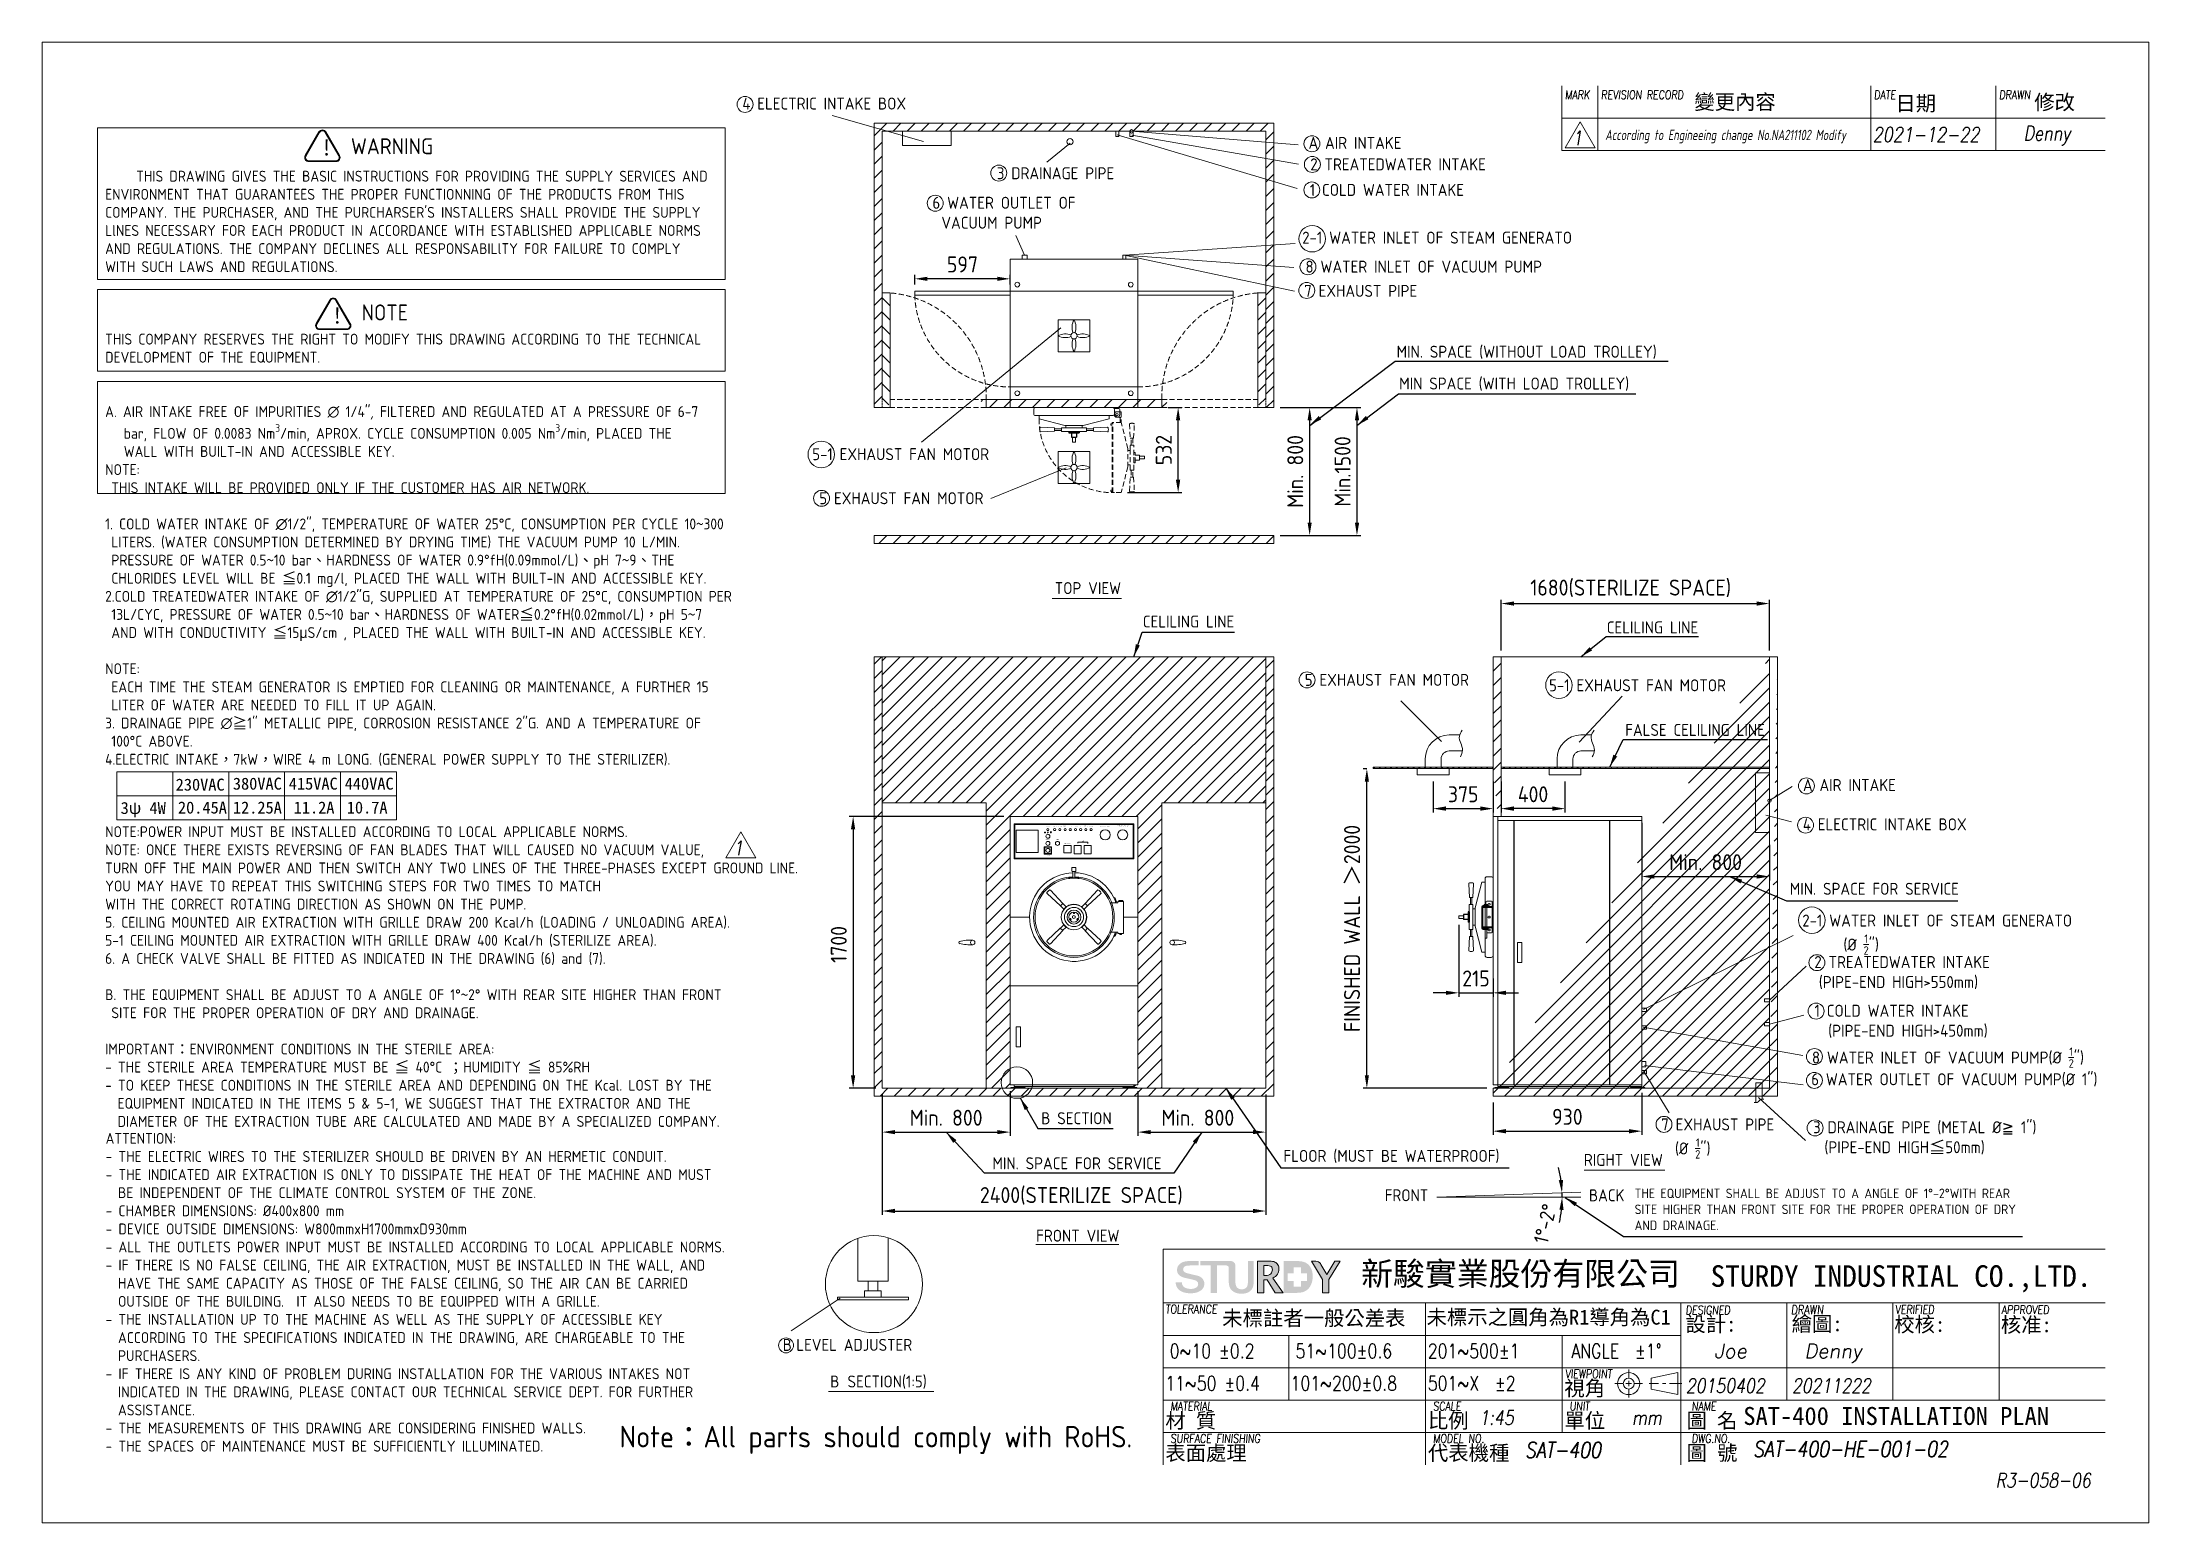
# Model space of a CAD drawing. Header units: millimetres. Extents: x -405943 to 28743, y -35383 to 20033.
# Drawn here: x 15558 to 28743, y 120 to 9390 of the extents above; entities that cross this region are included whole.
import ezdxf
from ezdxf.enums import TextEntityAlignment as Align

# ---------------------------------------------------------------- set-up
doc = ezdxf.new("R2010")
doc.units = ezdxf.units.MM
doc.linetypes.add('HIDDEN', pattern=[9.525, 6.35, -3.175])
doc.layers.get('0').update_dxf_attribs({"lineweight": 15})
for name, color, linetype, lineweight in [('D', 3, 'Continuous', 13), ('F', 7, 'Continuous', 15), ('H', 2, 'HIDDEN', 15), ('S', 4, 'Continuous', 15), ('T', 4, 'Continuous', 15), ('線段', 7, 'Continuous', 25)]:
    doc.layers.add(name, color=color, linetype=linetype, lineweight=lineweight)
doc.styles.add('2', font='ARIAL.TTF')
doc.styles.get("Standard").update_dxf_attribs({"font": 'KAIU.TTF'})
doc.styles.add('STU25', font='isocp2.shx')
doc.styles.add('Text', font='romans.shx', dxfattribs={"width": 0.8, "oblique": 10})
doc.dimstyles.new('STU25', dxfattribs={"dimscale": 40, "dimtxt": 2.5, "dimasz": 2, "dimexe": 0.6, "dimexo": 1, "dimgap": 1, "dimtad": 1, "dimdsep": 46, "dimtxsty": 'STU25', "dimcen": 2, "dimazin": 2, "dimtfac": 1, "dimtmove": 0, "dimatfit": 3, "dimfxl": 0, "dimtolj": 1, "dimtzin": 0, "dimarcsym": 0})
doc.dimstyles.new('STU25$7', dxfattribs={"dimscale": 40, "dimtxt": 2.5, "dimasz": 2, "dimexe": 1.25, "dimexo": 0.625, "dimgap": 1, "dimtad": 1, "dimdec": 4, "dimdsep": 46, "dimtxsty": 'STU25', "dimcen": 2.5, "dimazin": 2, "dimtfac": 1, "dimtdec": 4, "dimtmove": 0, "dimatfit": 3, "dimfxl": 0, "dimtolj": 1, "dimtzin": 0, "dimarcsym": 0})
pattern_1 = [(135, (239278.703, 23161.244), (-17.6776695, -17.6776695), [])]
pattern_2 = [(45, (239278.7, 23161.244), (-44.194174, 44.194174), [])]

msp = doc.modelspace()

# ---------------------------------------------------------------- texts
at = {"style": '2'}
for s, width, p in [('POWER', 1.05, (21852.848, 4478.866)), ('ADD WATER', 1.05, (21895.348, 4478.859)), ('HEATING', 1.05, (21927.848, 4478.873)), ('VACUUM', 1.05, (21960.348, 4478.992)), ('STER', 1.05, (21992.848, 4478.859)), ('EXHAUST', 1.05, (22025.348, 4478.892)), ('DRY', 1.05, (22057.848, 4478.867)), ('VACUUM', 1.2, (22090.354, 4485.43)), ('RELEASE', 1.1, (22090.348, 4478.844)), ('COMPLETE', 1.05, (22122.848, 4478.857)), ('CHAMBER  PRESSURE  GAUGE', 1.05, (22210.847, 4478.857)), ('JACKET  PRESSURE  GAUGE', 1.05, (22320.847, 4478.924)), ('STANDY  BY', 1.05, (21852.848, 4395.632)), ('START', 1.05, (21912.848, 4395.743)), ('TEMP. CONTROL', 1.05, (21975.848, 4368.415)), ('STER', 1.05, (22039.348, 4369.036)), ('TIMER', 1.05, (22070.598, 4386.392)), ('DRY', 1.05, (22101.848, 4369.036))]:
    msp.add_text(s, height=3.5, dxfattribs=dict(at, width=width)).set_placement(p, align=Align.BOTTOM_CENTER)
at = {"style": '2', "width": 1.05}
msp.add_text('EMERGENCY', height=3.5, dxfattribs=at).set_placement((21852.818, 4301.881), align=Align.TOP_CENTER)
at = {"layer": 'D', "color": 4}
msp.add_text('SAT-400 INSTALLATION PLAN', height=112.5, dxfattribs=at).set_placement((26205.126, 732.787))
at = {"layer": 'D', "color": 11, "attachment_point": 1}
for s, insert, char_height in [('{\\Fisocp2.shx;\\C3;4 ELECTRIC INTAKE BOX}', (19940.4, 9042.519), 75), ('{\\Fisocp2.shx;\\C3;A AIR INTAKE}', (23483.77, 8796.253), 75), ('{\\Fisocp2.shx;\\C3;3 DRAINAGE PIPE}', (21533.195, 8606.483), 75), ('{\\Fisocp3.shx;\\C3;2 \\Fisocp2.shx;TREATEDWATER INTAKE}', (23494.956, 8662.028), 75), ('{\\Fisocp2.shx;\\C3;1 COLD WATER INTAKE}', (23491.686, 8501.887), 75), ('{\\Fisocp2.shx;\\C3;6 WATER OUTLET OF \\P\\f???|b0|i0|c0|p65;  \\Fisocp2.shx;VACUUM PUMP}', (21130.324, 8421.552), 75), ('{\\Fisocp2.shx;\\C3;2-1 WATER INLET OF STEAM GENERATO}', (23444.571, 8203.209), 75), ('{\\Fisocp2.shx;\\C3;8 WATER INLET OF VACUUM PUMP}', (23464.833, 8021.478), 75), ('{\\Fisocp2.shx;\\C3;7 EXHAUST PIPE}', (23457.323, 7869.999), 75), ('{\\Fisocp2.shx;\\C3;MIN. SPACE (WITHOUT LOAD TROLLEY)}', (24034.887, 7489.147), 75), ('{\\Fisocp2.shx;\\C3;MIN SPACE (WITH LOAD TROLLEY)}', (24051.449, 7289.892), 75), ('{\\Fisocp2.shx;\\C3;5-1 EXHAUST FAN MOTOR}', (20377.893, 6847.604), 75), ('{\\Fisocp2.shx;\\C3;5 EXHAUST FAN MOTOR}', (20422.15, 6571.757), 75), ('{\\Fisocp2.shx;TOP VIEW}', (21895.537, 6009.181), 75), ('{\\Fisocp.shx;\\C3;CELILING LINE}', (22447.07, 5799.969), 75), ('{\\Fisocp.shx;\\C3;CELILING LINE}', (25350.623, 5763.357), 75), ('{\\Fisocp2.shx;\\C3;5 EXHAUST FAN MOTOR}', (23460.58, 5434.738), 75), ('{\\Fisocp2.shx;\\C3;5-1 EXHAUST FAN MOTOR}', (24989.46, 5400.609), 75), ('{\\Fisocp2.shx;\\C3;FALSE CELILING LINE}', (25466.182, 5121.282), 75), ('{\\Fisocp2.shx;\\C3;A AIR INTAKE}', (26578.304, 4776.373), 75), ('{\\Fisocp2.shx;\\C3;4 ELECTRIC INTAKE BOX}', (26577.811, 4530.291), 75), ('{\\Fisocp2.shx;\\C3;MIN. SPACE FOR SERVICE}', (26495.867, 4126.873), 75), ('{\\Fisocp2.shx;\\C3;2 TREATEDWATER INTAKE\\P\\f???|b0|i0|c0|p65; \\Fisocp2.shx;(PIPE-END HIGH>550mm)}', (26649.556, 3668.277), 75), ('\\A1;{\\Fisocp2.shx;\\C3;8 WATER INLET OF VACUUM PUMP(%%c \\H0.7x;\\S1/2;\\H1.429x;")}', (26634.588, 3095.851), 75), ('{\\Fisocp2.shx;\\C3;3 DRAINAGE PIPE (METAL %%C\\f新細明體|b0|i0|c136|p18;≧\\Fisocp2.shx; 1")\\P\\f????|b0|i0|c0|p18; \\Fisocp2.shx; (PIPE-END HIGH\\f標楷體|b0|i0|c136|p65;≦\\Fisocp2.shx;50mm)}', (26641.67, 2633.854), 75), ('{\\Fisocp2.shx;\\C3;MIN. SPACE FOR SERVICE}', (21505.385, 2408.229), 75), ('{\\Fisocp2.shx;\\C3;FLOOR (MUST BE WATERPROOF)}', (23327.426, 2454.579), 75), ('{\\Fisocp2.shx;RIGHT VIEW}', (25207.122, 2429.696), 75), ('{\\Fisocp2.shx;\\C3;THE EQUIPMENT SHALL BE ADJUST TO A ANGLE OF 1%%d-2%%dWITH REAR \\PSITE HIGHER THAN FRONT SITE FOR THE PROPER OPERATION OF DRY \\PAND DRAINAGE.}', (25524.875, 2212.55), 60), ('{\\Fisocp2.shx;FRONT VIEW}', (21779.158, 1955.019), 75), ('{\\Fisocp2.shx;\\C3;B\\f???|b0|i0|c0|p65; \\Fisocp2.shx;LEVEL ADJUSTER}', (20192.951, 1271.577), 75), ('{\\Fisocp2.shx;\\C3;B\\f標楷體|b0|i0|c136|p65; \\Fisocp2.shx;SECTION(1:5)}', (20490.383, 1042.369), 75)]:
    msp.add_mtext(s, dxfattribs=dict(at, insert=insert, char_height=char_height))
at = {"layer": 'D', "color": 11, "attachment_point": 1, "style": 'STU25'}
for s, insert, char_height in [('{\\f標楷體|b0|i0|c136|p65;!}', (17304.139, 8780.139), 100), ('WARNING', (17490.651, 8787.887), 100), ('{\\A1;}\\P{\\A1;     THIS DRAWING GIVES THE BASIC INSTRUCTIONS FOR PROVIDING THE SUPPLY SERVICES AND}\\P{\\A1;ENVIRONMENT THAT GUARANTEES THE PROPER FUNCTIONNING OF THE PRODUCTS FROM THIS }\\P{\\A1;COMPANY. THE PURCHASER, AND THE PURCHARSER\'S INSTALLERS SHALL PROVIDE THE SUPPLY }\\P{\\A1;LlNES NECESSARY FOR EACH PRODUCT IN ACCORDANCE WITH ESTABLlSHED APPLlCABLE NORMS }\\P{\\A1;AND REGULATIONS. THE COMPANY DECLlNES ALL RESPONSABILlTY FOR FAILURE TO COMPLY }\\P{\\A1;WITH SUCH LAWS AND REGULATIONS.}\\P{\\A1;}\\P{\\A1;}\\P{\\A1;}\\P{\\A1;THIS COMPANY RESERVES THE RIGHT TO MODIFY THIS DRAWING ACCORDING TO THE TECHNICAL }\\P{\\A1;DEVELOPMENT OF THE EQUIPMENT.}\\P{\\A1;}\\P{\\A1;}\\P{\\A1;A. AIR INTAKE FREE OF IMPURITIES ∅ 1/4"}{\\A1;\\fISOCP2|b0|i1|c0|p2;, }{\\A1;\\Fisocp2.shx;FILTERED AND REGULATED AT A PRESSURE OF 6-7 }\\P{\\A1;\\Fisocp2.shx;   bar, FLOW OF 0.0083 Nm{\\A1;\\Fisocp2.shx;\\H0.70000x;\\S3^ ;}/min, APROX. CYCLE CONSUMPTION 0.005 Nm{\\A1;\\Fisocp2.shx;\\H0.70000x;\\S3^ ;}/min, PLACED THE }\\P{\\A1;\\Fisocp2.shx;   WALL WITH BUILT-IN AND ACCESSIBLE KEY.}\\P{\\A1;\\Fisocp2.shx;NOTE:}\\P{\\A1;\\Fisocp2.shx; THIS INTAKE WILL BE PROVIDED ONLY IF THE CUSTOMER HAS AIR NETWORK.}\\P{\\A1;\\Fisocp2.shx;}\\P{\\A1;\\Fisocp2.shx;1. COLD WATER INTAKE OF ∅1/2", TEMPERATURE OF WATER 25°C, CONSUMPTION PER CYCLE 10}{\\A1;\\f標楷體|b0|i0|c136|p65;~}{\\A1;\\Fisocp2.shx;300 }\\P{\\A1;\\Fisocp2.shx; LITERS. (WATER CONSUMPTION DETERMINED BY DRYING TIME) THE VACUUM PUMP 10 L/MIN. }\\P{\\A1;\\Fisocp2.shx; PRESSURE OF WATER 0.5}{\\A1;\\f標楷體|b0|i0|c136|p65;~}{\\A1;\\Fisocp2.shx;10 bar}{\\A1;\\f標楷體|b0|i0|c136|p65;、}{\\A1;\\Fisocp2.shx;HARDNESS OF WATER 0.9°fH(0.09mmol/L)}{\\A1;\\f標楷體|b0|i0|c136|p65;、}{\\A1;\\Fisocp2.shx;pH 7}{\\A1;\\f標楷體|b0|i0|c136|p65;~}{\\A1;\\Fisocp2.shx;9}{\\A1;\\f標楷體|b0|i0|c136|p65;、}{\\A1;\\Fisocp2.shx;THE }\\P{\\A1;\\Fisocp2.shx; CHLORIDES LEVEL WILL BE }{\\A1;\\f標楷體|b0|i0|c136|p65;≦}{\\A1;\\Fisocp2.shx;0.1 mg/l, PLACED THE WALL WITH BUILT-IN AND ACCESSIBLE KEY.}\\P{\\A1;\\Fisocp2.shx;2.COLD TREATEDWATER INTAKE OF ∅1/2"G, SUPPLIED AT TEMPERATURE OF 25°C, CONSUMPTION PER}\\P{\\A1;\\Fisocp2.shx; 13L/CYC, PRESSURE OF WATER 0.5}{\\A1;\\f標楷體|b0|i0|c136|p65;~}{\\A1;\\Fisocp2.shx;10 bar}{\\A1;\\f標楷體|b0|i0|c136|p65;、}{\\A1;\\Fisocp2.shx;HARDNESS OF WATER}{\\A1;\\f標楷體|b0|i0|c136|p65;≦}{\\A1;\\Fisocp2.shx;0.2°fH(0.02mmol/L)}{\\A1;\\f標楷體|b0|i0|c136|p65;，}{\\A1;\\Fisocp2.shx;pH 5}{\\A1;\\f標楷體|b0|i0|c136|p65;~}{\\A1;\\Fisocp2.shx;7}\\P{\\A1;\\Fisocp2.shx; AND WITH CONDUCTIVITY }{\\A1;\\f標楷體|b0|i0|c136|p65;≦}{\\A1;\\Fisocp2.shx;15}{\\A1;\\f新細明體|b0|i0|c136|p16;μ}{\\A1;\\Fisocp2.shx;S/cm , PLACED THE WALL WITH BUILT-IN AND ACCESSIBLE KEY.}\\P{\\A1;\\Fisocp2.shx;}\\P{\\A1;\\Fisocp2.shx;NOTE:}\\P{\\A1;\\Fisocp2.shx; EACH TIME THE STEAM GENERATOR IS EMPTIED FOR CLEANING OR MAINTENANCE, A FURTHER 15 }\\P{\\A1;\\Fisocp2.shx; LITER OF WATER ARE NEEDED TO FILL IT UP AGAIN.}\\P{\\A1;\\Fisocp2.shx;3. DRAINAGE PIPE ∅}{\\A1;\\f標楷體|b0|i0|c136|p65;≧}{\\A1;\\Fisocp2.shx;1" METALLIC PIPE, CORROSION RESISTANCE 2"G. AND A TEMPERATURE OF }\\P{\\A1;\\Fisocp2.shx; 100°C ABOVE.}\\P{\\A1;\\Fisocp2.shx;4.ELECTRIC INTAKE}{\\A1;\\f標楷體|b0|i0|c136|p65;，}{\\A1;\\Fisocp2.shx;7kW}{\\A1;\\f標楷體|b0|i0|c136|p65;，}{\\A1;\\Fisocp2.shx;WIRE 4 m LONG. (GENERAL POWER SUPPLY TO THE STERILIZER).}\\P{\\A1;\\Fisocp2.shx;}\\P{\\A1;\\Fisocp2.shx;}\\P{\\A1;\\Fisocp2.shx;}\\P{\\A1;\\Fisocp2.shx;NOTE:POWER INPUT MUST BE INSTALLED ACCORDING TO LOCAL APPLICABLE NORMS.}\\P{\\A1;NOTE: ONCE THERE EXISTS REVERSING OF FAN BLADES THAT WILL CAUSED NO VACUUM VALUE, }\\P{\\A1;TURN OFF THE MAIN POWER AND THEN SWITCH ANY TWO LINES OF THE THREE-PHASES EXCEPT GROUND LINE. }\\P{\\A1;YOU MAY HAVE TO REPEAT THIS SWITCHING STEPS FOR TWO TIMES TO MATCH }\\P{\\A1;WITH THE CORRECT ROTATING DIRECTION AS SHOWN ON THE PUMP. }\\P{\\A1;\\Fisocp2.shx;5. CEILING MOUNTED AIR EXTRACTION WITH GRILLE DRAW 200 Kcal/h (LOADING / UNLOADING AREA).}\\P{\\A1;\\Fisocp2.shx;5-1 CEILING MOUNTED AIR EXTRACTION WITH GRILLE DRAW 400 Kcal/h (STERILIZE AREA).}\\P{\\A1;\\Fisocp2.shx;6. A CHECK VALVE SHALL BE FITTED AS INDICATED IN THE DRAWING (6) and (7).}\\P{\\A1;\\Fisocp2.shx;}\\P{\\A1;\\Fisocp2.shx;B. THE EQUIPMENT SHALL BE ADJUST TO A ANGLE OF 1°}{\\A1;\\f標楷體|b0|i0|c136|p65;~}{\\A1;\\Fisocp2.shx;2° WITH REAR SITE HIGHER THAN FRONT }\\P{\\A1;\\Fisocp2.shx; SITE FOR THE PROPER OPERATION OF DRY AND DRAINAGE.}\\P{\\A1;\\Fisocp2.shx;}\\P{\\A1;\\Fisocp2.shx;IMPORTANT}{\\A1;\\f標楷體|b0|i0|c136|p65;：}{\\A1;\\Fisocp2.shx;ENVIRONMENT CONDITIONS IN THE STERILE AREA:}\\P{\\A1;\\Fisocp2.shx;- THE STERILE AREA TEMPERATURE MUST BE }{\\A1;\\f標楷體|b0|i0|c136|p65;≦}{\\A1;\\Fisocp2.shx; 40°C }{\\A1;\\f標楷體|b0|i0|c136|p65;；}{\\A1;\\Fisocp2.shx;HUMIDITY }{\\A1;\\f標楷體|b0|i0|c136|p65;≦}{\\A1;\\Fisocp2.shx; 85%RH}\\P{\\A1;\\Fisocp2.shx;- TO KEEP THESE CONDITIONS IN THE STERILE AREA AND DEPENDING ON THE Kcal. LOST BY THE }\\P{\\A1;\\Fisocp2.shx;  EQUIPMENT INDICATED IN THE ITEMS 5 & 5-1, WE SUGGEST THAT THE EXTRACTOR AND THE }\\P{\\A1;\\Fisocp2.shx;  DIAMETER OF THE EXTRACTION TUBE ARE CALCULATED AND MADE BY A SPECIALIZED COMPANY.}', (15952.515, 8697.871), 68), ('{\\f標楷體|b0|i0|c136|p65;!}', (17371.381, 7727.924), 100), ('NOTE', (17557.894, 7747.292), 100), ('{\\f標楷體|b0|i0|c136|p65;230VAC}', (16394.077, 4778.919), 75), ('{\\f標楷體|b0|i0|c136|p65;380VAC}', (16751.961, 4785.104), 75), ('{\\f標楷體|b0|i0|c136|p65;415VAC}', (17101.961, 4785.104), 75), ('{\\f標楷體|b0|i0|c136|p65;440VAC}', (17451.961, 4785.104), 75), ('{\\f標楷體|b0|i0|c136|p65;3ψ 4W}', (16049.642, 4632.88), 75), ('{\\f標楷體|b0|i0|c136|p65;20.45A}', (16408.309, 4635.55), 75), ('{\\f標楷體|b0|i0|c136|p65;12.25A}', (16752.237, 4635.55), 75), ('{\\f標楷體|b0|i0|c136|p65;11.2A}', (17132.484, 4635.55), 75), ('{\\f標楷體|b0|i0|c136|p65;10.7A}', (17464.864, 4635.55), 75), ('\\A1;{\\C3;2-1 WATER INLET OF STEAM GENERATO\\P      (%%c \\H0.7x;\\S1/2;\\H1.429x;")}', (26574.212, 3927.953), 75), ('{\\C3;1 COLD WATER INTAKE\\P  (PIPE-END HIGH>450mm)}', (26650.477, 3363.559), 75), ('{\\C3;6 WATER OUTLET OF VACUUM PUMP(%%c 1")}', (26629.916, 2934.124), 75), ('{\\C3;B SECTION}', (21810.957, 2690.161), 75), ('\\A1;{\\C3;7 EXHAUST PIPE\\P  (%%c \\H0.7x;\\S1/2;\\H1.429x;")}', (25691.719, 2651.689), 75), ('ATTENTION:\\P- THE ELECTRIC WIRES TO THE STERILIZER SHOULD BE DRIVEN BY AN HERMETIC CONDUIT.  \\P- THE INDICATED AIR EXTRACTION IS ONLY TO DISSIPATE THE HEAT OF THE MACHINE AND MUST \\P  BE INDEPENDENT OF THE CLIMATE CONTROL SYSTEM OF THE ZONE.\\P- CHAMBER DIMENSIONS: %%C400x800 mm\\P- DEVICE OUTSIDE DIMENSIONS: W800mmxH1700mmxD930mm\\P- ALL THE OUTLETS POWER INPUT MUST BE INSTALLED ACCORDING TO LOCAL APPLICABLE NORMS.\\P- IF THERE IS NO FALSE CEILING, THE AIR EXTRACTION, MUST BE INSTALLED IN THE WALL, AND \\P  HAVE THE SAME CAPACITY AS THOSE OF THE FALSE CEILING, SO THE AIR CAN BE CARRIED \\P  OUTSIDE OF THE BUILDING.  IT ALSO NEEDS TO BE EQUIPPED WITH A GRILLE.\\P- THE INSTALLATION UP TO THE MACHINE AS WELL AS THE SUPPLY OF ACCESSIBLE KEY \\P  ACCORDING TO THE SPECIFICATIONS INDICATED IN THE DRAWING, ARE CHARGEABLE TO THE \\P  PURCHASERS. \\P- IF THERE IS ANY KIND OF PROBLEM DURING INSTALLATION FOR THE VARIOUS INTAKES NOT \\P  INDICATED IN THE DRAWING, PLEASE CONTACT OUR TECHNICAL SERVICE DEPT. FOR FURTHER \\P  ASSISTANCE.\\P- THE MEASUREMENTS OF THIS DRAWING ARE CONSIDERING FINISHED WALLS.\\P- THE SPACES OF MAINTENANCE MUST BE SUFFICIENTLY ILLUMINATED.', (15955.369, 2560.893), 68)]:
    msp.add_mtext(s, dxfattribs=dict(at, insert=insert, char_height=char_height))
at = {"layer": 'D', "linetype": 'Continuous', "char_height": 75, "width": 218.181, "attachment_point": 1}
for s, insert in [('{\\Fisocp2.shx;FRONT}', (23960.555, 2208.332)), ('{\\Fisocp2.shx;BACK}', (25239.078, 2207.881))]:
    msp.add_mtext(s, dxfattribs=dict(at, insert=insert))
at = {"layer": 'D', "color": 0, "insert": (19171.519, 727.015), "char_height": 135.00867, "attachment_point": 1, "style": 'STU25'}
msp.add_mtext('Note{\\f標楷體|b0|i0|c136|p65;：}All parts should comply with RoHS.', dxfattribs=at)
at = {"layer": 'F', "color": 1, "lineweight": 15, "style": 'Text', "oblique": 5, "width": 0.8}
for s, p in [('MARK', (25089.102, 9033.248)), ('REVISION RECORD', (25314.102, 9033.248)), ('DATE', (27022.272, 9033.248)), ('DRAWN', (27806, 9033.248))]:
    msp.add_text(s, height=54, dxfattribs=at).set_placement(p)
at = {"layer": 'F', "lineweight": -3}
for s, p in [('變更內容', (25898.534, 8968.763)), ('日期', (27156.716, 8959.864)), ('修改', (28025.922, 8966.983))]:
    msp.add_text(s, height=93.4085, dxfattribs=at).set_placement(p)
at = {"layer": 'T', "lineweight": 20, "style": 'Text', "oblique": 10, "width": 0.8}
for s, height, p in [('2021-12-22', 92, (27014.434, 8764.986)), ('Denny', 92, (27958.161, 8773.249)), ('1', 90, (25134.951, 8743.93)), ('1', 90, (19882.683, 4299.879)), ('20150402', 90, (25845.383, 933.003)), ('20211222', 90, (26509.133, 933.003)), ('1:45', 90, (24551.73, 734.125)), ('mm', 90, (25508.347, 734.38)), ('SAT-400', 99, (24838.69, 526.523)), ('SAT-400-HE-001-02', 99, (26266.469, 532.817))]:
    msp.add_text(s, height=height, dxfattribs=at).set_placement(p)
at = {"layer": 'T', "lineweight": 20, "style": 'Text', "oblique": 10}
for s, p in [('Joe', (26022.702, 1150.916)), ('Denny', (26587.757, 1150.916))]:
    msp.add_text(s, height=90, dxfattribs=at).set_placement(p)
at = {"layer": 'T', "linetype": 'Continuous', "lineweight": 20, "attachment_point": 1, "style": 'Text'}
for s, insert, char_height in [('{\\Fisocp2.shx|c136;According to Engineeing change No.NA211102 Modify}', (25340.552, 8841.185), 65), ('{R3-058-06}', (27784.041, 431.776), 90)]:
    msp.add_mtext(s, dxfattribs=dict(at, insert=insert, char_height=char_height))

# ---------------------------------------------------------------- blocks, each defined once
blk = doc.blocks.new('*D4')
at = {"layer": 'D', "color": 0, "lineweight": -2}
for p, q in [((21576, 4541), (20610, 4541)), ((20634, 4461), (20634, 2921)), ((20776, 2841), (20610, 2841))]:
    blk.add_line(p, q, dxfattribs=at)
at = {"layer": 'D', "color": 0}
for points in [[(20647, 4461), (20620, 4461), (20634, 4541)], [(20620, 2921), (20647, 2921), (20634, 2841)]]:
    blk.add_solid(points, dxfattribs=at)
at = {"layer": 'Defpoints', "color": 0}
for p in [(21616, 4541), (20634, 2841), (20816, 2841)]:
    blk.add_point(p, dxfattribs=at)
at = {"layer": 'D', "color": 0, "insert": (20544, 3741), "char_height": 100, "attachment_point": 5, "rotation": 90, "style": 'STU25'}
blk.add_mtext('\\A1;1700', dxfattribs=at)
blk = doc.blocks.new('*D5')
at = {"layer": 'D', "color": 0, "lineweight": -2}
for p, q in [((25569, 4502), (25569, 4142)), ((26369, 4365), (26369, 4142)), ((25649, 4166), (26289, 4166))]:
    blk.add_line(p, q, dxfattribs=at)
at = {"layer": 'D', "color": 0}
for points in [[(25649, 4180), (25649, 4153), (25569, 4166)], [(26289, 4153), (26289, 4180), (26369, 4166)]]:
    blk.add_solid(points, dxfattribs=at)
at = {"layer": 'Defpoints', "color": 0}
for p in [(25569, 4542), (26369, 4405), (26369, 4166)]:
    blk.add_point(p, dxfattribs=at)
at = {"layer": 'D', "color": 0, "insert": (25969, 4256), "char_height": 100, "attachment_point": 5, "style": 'STU25'}
blk.add_mtext('\\A1;{\\Fisocp2.shx;Min. 800}', dxfattribs=at)
blk = doc.blocks.new('*D6')
at = {"layer": 'D', "color": 0, "lineweight": -2}
for p, q in [((25569, 2812), (25569, 2548)), ((24639, 2751), (24639, 2548)), ((24719, 2572), (25489, 2572))]:
    blk.add_line(p, q, dxfattribs=at)
at = {"layer": 'D', "color": 0}
for points in [[(24719, 2585), (24719, 2558), (24639, 2572)], [(25489, 2558), (25489, 2585), (25569, 2572)]]:
    blk.add_solid(points, dxfattribs=at)
at = {"layer": 'Defpoints', "color": 0}
for p in [(24639, 2791), (25569, 2852), (25569, 2572)]:
    blk.add_point(p, dxfattribs=at)
at = {"layer": 'D', "color": 0, "insert": (25104, 2662), "char_height": 100, "attachment_point": 5, "style": 'STU25'}
blk.add_mtext('\\A1;930', dxfattribs=at)
blk = doc.blocks.new('*D7')
at = {"layer": 'D', "color": 0, "lineweight": -2}
for p, q in [((22606, 7102), (22692, 7102)), ((22668, 6650), (22668, 7022)), ((22352, 6570), (22692, 6570))]:
    blk.add_line(p, q, dxfattribs=at)
at = {"layer": 'D', "color": 0}
for points in [[(22681, 7022), (22654, 7022), (22668, 7102)], [(22654, 6650), (22681, 6650), (22668, 6570)]]:
    blk.add_solid(points, dxfattribs=at)
at = {"layer": 'Defpoints', "color": 0}
for p in [(22566, 7102), (22668, 7102), (22312, 6570)]:
    blk.add_point(p, dxfattribs=at)
at = {"layer": 'D', "color": 0, "insert": (22578, 6836), "char_height": 100, "attachment_point": 5, "rotation": 90, "style": 'STU25'}
blk.add_mtext('\\A1;532', dxfattribs=at)
blk = doc.blocks.new('*D8')
at = {"layer": 'D', "color": 0, "lineweight": -2}
for p, q in [((24264, 4762), (24264, 4567)), ((24639, 4762), (24639, 4567)), ((24344, 4591), (24559, 4591))]:
    blk.add_line(p, q, dxfattribs=at)
at = {"layer": 'D', "color": 0}
for points in [[(24344, 4605), (24344, 4578), (24264, 4591)], [(24559, 4578), (24559, 4605), (24639, 4591)]]:
    blk.add_solid(points, dxfattribs=at)
at = {"layer": 'Defpoints', "color": 0}
for p in [(24264, 4802), (24639, 4802), (24639, 4591)]:
    blk.add_point(p, dxfattribs=at)
at = {"layer": 'D', "color": 0, "insert": (24452, 4681), "char_height": 100, "attachment_point": 5, "style": 'STU25'}
blk.add_mtext('\\A1;375', dxfattribs=at)
blk = doc.blocks.new('*D9')
at = {"layer": 'D', "color": 0, "lineweight": -2}
for p, q in [((24689, 4762), (24689, 4567)), ((25089, 4762), (25089, 4567)), ((25009, 4591), (24769, 4591))]:
    blk.add_line(p, q, dxfattribs=at)
at = {"layer": 'D', "color": 0}
for points in [[(24769, 4605), (24769, 4578), (24689, 4591)], [(25009, 4578), (25009, 4605), (25089, 4591)]]:
    blk.add_solid(points, dxfattribs=at)
at = {"layer": 'Defpoints', "color": 0}
for p in [(24689, 4802), (25089, 4802), (24689, 4591)]:
    blk.add_point(p, dxfattribs=at)
at = {"layer": 'D', "color": 0, "insert": (24889, 4681), "char_height": 100, "attachment_point": 5, "style": 'STU25'}
blk.add_mtext('\\A1;400', dxfattribs=at)
blk = doc.blocks.new('*D10')
at = {"layer": 'D', "color": 0, "lineweight": -2}
for p, q in [((24424, 3864), (24424, 3414)), ((24344, 3438), (24264, 3438)), ((24424, 3438), (24639, 3438)), ((24639, 3528), (24639, 3414)), ((24719, 3438), (24799, 3438))]:
    blk.add_line(p, q, dxfattribs=at)
at = {"layer": 'D', "color": 0}
for points in [[(24344, 3425), (24344, 3451), (24424, 3438)], [(24719, 3451), (24719, 3425), (24639, 3438)]]:
    blk.add_solid(points, dxfattribs=at)
at = {"layer": 'Defpoints', "color": 0}
for p in [(24424, 3904), (24639, 3568), (24639, 3438)]:
    blk.add_point(p, dxfattribs=at)
at = {"layer": 'D', "color": 0, "insert": (24532, 3528), "char_height": 100, "attachment_point": 5, "style": 'STU25'}
blk.add_mtext('\\A1;215', dxfattribs=at)
blk = doc.blocks.new('*D11')
at = {"layer": 'D', "color": 0, "lineweight": -2}
for p, q in [((20816, 2801), (20816, 2048)), ((23216, 2801), (23216, 2048)), ((20896, 2072), (23136, 2072))]:
    blk.add_line(p, q, dxfattribs=at)
at = {"layer": 'D', "color": 0}
for points in [[(20896, 2086), (20896, 2059), (20816, 2072)], [(23136, 2059), (23136, 2086), (23216, 2072)]]:
    blk.add_solid(points, dxfattribs=at)
at = {"layer": 'Defpoints', "color": 0}
for p in [(20816, 2841), (23216, 2841), (23216, 2072)]:
    blk.add_point(p, dxfattribs=at)
at = {"layer": 'D', "color": 0, "insert": (22062, 2167), "char_height": 100, "attachment_point": 5, "style": 'STU25'}
blk.add_mtext('\\A1;2400(STERILIZE SPACE)', dxfattribs=at)
blk = doc.blocks.new('*D12')
at = {"layer": 'D', "color": 0, "lineweight": -2}
for p, q in [((23849, 4841), (23825, 4841)), ((23849, 2921), (23849, 4761)), ((24599, 2841), (23825, 2841))]:
    blk.add_line(p, q, dxfattribs=at)
at = {"layer": 'D', "color": 0}
for points in [[(23862, 4761), (23836, 4761), (23849, 4841)], [(23836, 2921), (23862, 2921), (23849, 2841)]]:
    blk.add_solid(points, dxfattribs=at)
at = {"layer": 'Defpoints', "color": 0}
for p in [(23849, 4841), (23889, 4841), (24639, 2841)]:
    blk.add_point(p, dxfattribs=at)
at = {"layer": 'D', "color": 0, "insert": (23757, 3841), "char_height": 100, "attachment_point": 5, "rotation": 90, "style": 'STU25'}
blk.add_mtext('\\A1;FINISHED WALL {\\f新細明體|b0|i0|c136|p16;＞}2000', dxfattribs=at)
blk = doc.blocks.new('*D13')
at = {"layer": 'D', "color": 0, "lineweight": -2}
for p, q in [((20816, 2801), (20816, 2542)), ((21616, 2822), (21616, 2542)), ((20896, 2566), (21536, 2566))]:
    blk.add_line(p, q, dxfattribs=at)
at = {"layer": 'D', "color": 0}
for points in [[(20896, 2579), (20896, 2553), (20816, 2566)], [(21536, 2553), (21536, 2579), (21616, 2566)]]:
    blk.add_solid(points, dxfattribs=at)
at = {"layer": 'Defpoints', "color": 0}
for p in [(20816, 2841), (21616, 2862), (21616, 2566)]:
    blk.add_point(p, dxfattribs=at)
at = {"layer": 'D', "color": 0, "insert": (21216, 2656), "char_height": 100, "attachment_point": 5, "style": 'STU25'}
blk.add_mtext('\\A1;Min. 800', dxfattribs=at)
blk = doc.blocks.new('*D14')
at = {"layer": 'D', "color": 0, "lineweight": -2}
for p, q in [((22416, 2822), (22416, 2542)), ((23216, 2801), (23216, 2542)), ((22496, 2566), (23136, 2566))]:
    blk.add_line(p, q, dxfattribs=at)
at = {"layer": 'D', "color": 0}
for points in [[(22496, 2579), (22496, 2553), (22416, 2566)], [(23136, 2553), (23136, 2579), (23216, 2566)]]:
    blk.add_solid(points, dxfattribs=at)
at = {"layer": 'Defpoints', "color": 0}
for p in [(22416, 2862), (23216, 2841), (23216, 2566)]:
    blk.add_point(p, dxfattribs=at)
at = {"layer": 'D', "color": 0, "insert": (22791, 2656), "char_height": 100, "attachment_point": 5, "style": 'STU25'}
blk.add_mtext('\\A1;Min. 800', dxfattribs=at)
blk = doc.blocks.new('*D15')
at = {"layer": 'D', "color": 0, "lineweight": -2}
for p, q in [((24689, 5581), (24689, 5899)), ((24769, 5875), (26289, 5875)), ((26369, 5581), (26369, 5899))]:
    blk.add_line(p, q, dxfattribs=at)
at = {"layer": 'D', "color": 0}
for points in [[(24769, 5888), (24769, 5862), (24689, 5875)], [(26289, 5862), (26289, 5888), (26369, 5875)]]:
    blk.add_solid(points, dxfattribs=at)
at = {"layer": 'Defpoints', "color": 0}
for p in [(26369, 5875), (24689, 5541), (26369, 5541)]:
    blk.add_point(p, dxfattribs=at)
at = {"layer": 'D', "color": 0, "insert": (25500, 5970), "char_height": 100, "attachment_point": 5, "style": 'STU25'}
blk.add_mtext('\\A1;1680(STERILIZE SPACE)', dxfattribs=at)
blk = doc.blocks.new('*D16')
at = {"layer": 'D', "color": 0, "lineweight": -2}
for p, q in [((23306, 7102), (23515, 7102)), ((23491, 7022), (23491, 6382)), ((23306, 6302), (23515, 6302))]:
    blk.add_line(p, q, dxfattribs=at)
at = {"layer": 'D', "color": 0}
for points in [[(23504, 7022), (23478, 7022), (23491, 7102)], [(23478, 6382), (23504, 6382), (23491, 6302)]]:
    blk.add_solid(points, dxfattribs=at)
at = {"layer": 'Defpoints', "color": 0}
for p in [(23266, 7102), (23266, 6302), (23491, 6302)]:
    blk.add_point(p, dxfattribs=at)
at = {"layer": 'D', "color": 0, "insert": (23401, 6702), "char_height": 100, "attachment_point": 5, "rotation": 90, "style": 'STU25'}
blk.add_mtext('\\A1;{\\Fisocp2.shx;Min. 800}', dxfattribs=at)
blk = doc.blocks.new('*D17')
at = {"layer": 'D', "color": 0, "lineweight": -2}
for p, q in [((23306, 7102), (23811, 7102)), ((23787, 7022), (23787, 6382)), ((23306, 6302), (23811, 6302))]:
    blk.add_line(p, q, dxfattribs=at)
at = {"layer": 'D', "color": 0}
for points in [[(23801, 7022), (23774, 7022), (23787, 7102)], [(23774, 6382), (23801, 6382), (23787, 6302)]]:
    blk.add_solid(points, dxfattribs=at)
at = {"layer": 'Defpoints', "color": 0}
for p in [(23266, 7102), (23266, 6302), (23787, 6302)]:
    blk.add_point(p, dxfattribs=at)
at = {"layer": 'D', "color": 0, "insert": (23697, 6702), "char_height": 100, "attachment_point": 5, "rotation": 90, "style": 'STU25'}
blk.add_mtext('\\A1;{\\Fisocp2.shx;Min.1500}', dxfattribs=at)
blk = doc.blocks.new('*D18')
at = {"layer": 'D', "color": 0, "linetype": 'Continuous', "lineweight": -2}
for start, end in [(7.8478, 13.6956), (0, 2), (348.3044, 354.1522)]:
    blk.add_arc((24287, 2159), 784, start, end, dxfattribs=at)
at = {"layer": 'D', "color": 0}
for points in [[(25050, 2265), (25077, 2267), (25070, 2187)], [(25080, 2079), (25054, 2080), (25071, 2159)]]:
    blk.add_solid(points, dxfattribs=at)
at = {"layer": 'Defpoints', "color": 0}
for p in [(24287, 2159), (24287, 2159), (25071, 2177), (25187, 2191), (25188, 2159)]:
    blk.add_point(p, dxfattribs=at)
at = {"layer": 'D', "color": 0, "insert": (24965, 1993), "char_height": 92, "attachment_point": 5, "rotation": 76.1936, "style": 'STU25'}
blk.add_mtext('1%%D-2%%D', dxfattribs=at)
blk = doc.blocks.new('*D19')
at = {"layer": 'D', "color": 0, "lineweight": -2}
for p, q in [((21019, 7872), (21019, 7932)), ((21616, 7872), (21616, 7932)), ((21536, 7908), (21099, 7908))]:
    blk.add_line(p, q, dxfattribs=at)
at = {"layer": 'D', "color": 0}
for points in [[(21099, 7921), (21099, 7895), (21019, 7908)], [(21536, 7895), (21536, 7921), (21616, 7908)]]:
    blk.add_solid(points, dxfattribs=at)
at = {"layer": 'Defpoints', "color": 0}
for p in [(21019, 7908), (21019, 7832), (21616, 7832)]:
    blk.add_point(p, dxfattribs=at)
at = {"layer": 'D', "color": 0, "insert": (21318, 7998), "char_height": 100, "attachment_point": 5, "style": 'STU25'}
blk.add_mtext('\\A1;597', dxfattribs=at)
blk = doc.blocks.new('新駿LOGO')
at = {"layer": 'F'}
h = blk.add_hatch(color=256, dxfattribs=at)
edge = h.paths.add_edge_path()
edge.add_spline(control_points=[(-529.05, -442.14), (-529.05, -442.31), (-529.02, -442.45), (-528.95, -442.56), (-528.89, -442.68), (-528.8, -442.78), (-528.69, -442.85), (-528.57, -442.93), (-528.44, -442.98), (-528.29, -443.01), (-528.15, -443.05), (-527.99, -443.07), (-527.81, -443.07), (-527.62, -443.07), (-527.47, -443.05), (-527.33, -443.01), (-527.2, -442.97), (-527.09, -442.92), (-527.01, -442.86), (-526.93, -442.8), (-526.87, -442.73), (-526.83, -442.65), (-526.8, -442.57), (-526.78, -442.49), (-526.78, -442.41), (-526.78, -442.25), (-526.82, -442.13), (-526.91, -442.05), (-526.99, -441.97), (-527.08, -441.91), (-527.18, -441.88), (-527.36, -441.83), (-527.56, -441.77), (-527.79, -441.72), (-528.02, -441.67), (-528.3, -441.61), (-528.64, -441.53), (-528.85, -441.48), (-529.02, -441.41), (-529.16, -441.34), (-529.3, -441.26), (-529.41, -441.17), (-529.5, -441.07), (-529.58, -440.98), (-529.64, -440.87), (-529.67, -440.77), (-529.7, -440.66), (-529.72, -440.55), (-529.72, -440.43), (-529.72, -440.22), (-529.67, -440.03), (-529.57, -439.87), (-529.46, -439.71), (-529.33, -439.58), (-529.16, -439.47), (-528.99, -439.37), (-528.85, -439.31), (-528.64, -439.26), (-528.43, -439.21), (-528.13, -439.2), (-527.91, -439.2), (-527.66, -439.2), (-526.73, -439.2), (-526.73, -439.2), (-526.73, -439.2), (-526.73, -439.81), (-526.73, -439.81), (-526.73, -439.81), (-528.14, -439.8), (-528.28, -439.83), (-528.39, -439.85), (-528.48, -439.86), (-528.56, -439.9), (-528.65, -439.94), (-528.72, -440), (-528.78, -440.07), (-528.84, -440.14), (-528.87, -440.23), (-528.87, -440.34), (-528.87, -440.5), (-528.81, -440.62), (-528.7, -440.7), (-528.6, -440.79), (-528.46, -440.85), (-528.28, -440.9), (-528.27, -440.9), (-528.19, -440.92), (-528.07, -440.95), (-527.94, -440.98), (-527.8, -441.01), (-527.65, -441.05), (-527.49, -441.09), (-527.34, -441.12), (-527.19, -441.16), (-527.04, -441.19), (-526.94, -441.21), (-526.87, -441.23), (-526.71, -441.27), (-526.58, -441.34), (-526.46, -441.41), (-526.34, -441.49), (-526.24, -441.58), (-526.16, -441.67), (-526.08, -441.77), (-526.02, -441.88), (-525.98, -441.99), (-525.94, -442.1), (-525.92, -442.22), (-525.92, -442.33), (-525.92, -442.57), (-525.98, -442.78), (-526.09, -442.95), (-526.2, -443.12), (-526.35, -443.26), (-526.53, -443.37), (-526.71, -443.48), (-526.92, -443.55), (-527.15, -443.61), (-527.39, -443.66), (-527.62, -443.68), (-527.87, -443.68), (-528.14, -443.68), (-528.41, -443.65), (-528.65, -443.59), (-528.9, -443.53), (-529.11, -443.44), (-529.3, -443.31), (-529.48, -443.19), (-529.63, -443.03), (-529.74, -442.83), (-529.84, -442.64), (-529.9, -442.41), (-529.91, -442.14), (-529.91, -442.14), (-529.05, -442.14), (-529.05, -442.14)], knot_values=[0, 0, 0, 0, 1, 1, 1, 2, 2, 2, 3, 3, 3, 4, 4, 4, 5, 5, 5, 6, 6, 6, 7, 7, 7, 8, 8, 8, 9, 9, 9, 10, 10, 10, 11, 11, 11, 12, 12, 12, 13, 13, 13, 14, 14, 14, 15, 15, 15, 16, 16, 16, 17, 17, 17, 18, 18, 18, 19, 19, 19, 20, 20, 20, 21, 21, 21, 22, 22, 22, 23, 23, 23, 24, 24, 24, 25, 25, 25, 26, 26, 26, 27, 27, 27, 28, 28, 28, 29, 29, 29, 30, 30, 30, 31, 31, 31, 32, 32, 32, 33, 33, 33, 34, 34, 34, 35, 35, 35, 36, 36, 36, 37, 37, 37, 38, 38, 38, 39, 39, 39, 40, 40, 40, 41, 41, 41, 42, 42, 42, 43, 43, 43, 44, 44, 44, 45, 45, 45, 45], degree=3, periodic=0)
edge = h.paths.add_edge_path()
edge.add_spline(control_points=[(-522.53, -440.14), (-522.54, -440.04), (-522.57, -439.94), (-522.63, -439.9), (-522.77, -439.79), (-522.9, -439.81), (-522.9, -439.81), (-522.9, -439.81), (-523.02, -439.81), (-523.02, -439.81), (-523.02, -439.81), (-524.14, -439.81), (-524.14, -439.81), (-524.14, -439.81), (-524.14, -443.62), (-524.14, -443.62), (-524.14, -443.62), (-525.06, -443.62), (-525.06, -443.62), (-525.06, -443.62), (-525.06, -439.81), (-525.06, -439.81), (-525.06, -439.81), (-526.47, -439.81), (-526.47, -439.81), (-526.47, -439.81), (-526.47, -439.2), (-526.47, -439.2), (-526.47, -439.2), (-522.39, -439.2), (-522.39, -439.2)], knot_values=[5.578051, 5.578051, 5.578051, 5.578051, 6, 6, 6, 7, 7, 7, 8, 8, 8, 9, 9, 9, 10, 10, 10, 11, 11, 11, 12, 12, 12, 13, 13, 13, 14, 14, 14, 15, 15, 15, 15], degree=3, periodic=0)
edge.add_spline(control_points=[(-522.4, -439.2), (-522.31, -439.2), (-522.22, -439.2), (-522.22, -439.2), (-522.22, -439.2), (-521.96, -439.19), (-521.76, -439.41), (-521.58, -439.61), (-521.61, -439.85), (-521.61, -439.85), (-521.61, -439.85), (-521.61, -441.92), (-521.61, -441.92), (-521.61, -442.41), (-521.52, -442.73), (-521.36, -442.89), (-521.19, -443.05), (-520.97, -443.13), (-520.71, -443.13), (-520.45, -443.13), (-520.24, -443.05), (-520.09, -442.89), (-519.93, -442.74), (-519.86, -442.43), (-519.86, -441.98), (-519.86, -441.98), (-519.86, -439.2), (-519.86, -439.2), (-519.86, -439.2), (-519.05, -439.2), (-519.05, -439.2), (-519.05, -439.2), (-519.05, -441.92), (-519.05, -441.92), (-519.05, -442.43), (-519.12, -442.8), (-519.25, -443.02), (-519.38, -443.24), (-519.56, -443.42), (-519.8, -443.54), (-520.05, -443.67), (-520.35, -443.74), (-520.73, -443.74), (-521.09, -443.74), (-521.41, -443.68), (-521.67, -443.56), (-521.93, -443.44), (-522.14, -443.26), (-522.3, -443.03), (-522.45, -442.8), (-522.53, -442.42), (-522.53, -441.91), (-522.53, -441.91), (-522.53, -440.92), (-522.53, -440.14)], knot_values=[0.44538, 0.44538, 0.44538, 0.44538, 1, 1, 1, 2, 2, 2, 3, 3, 3, 4, 4, 4, 5, 5, 5, 6, 6, 6, 7, 7, 7, 8, 8, 8, 9, 9, 9, 10, 10, 10, 11, 11, 11, 12, 12, 12, 13, 13, 13, 14, 14, 14, 15, 15, 15, 16, 16, 16, 17, 17, 17, 17.603917, 17.603917, 17.603917, 17.603917], degree=3, periodic=0)
h = blk.add_hatch(color=256, dxfattribs=at)
edge = h.paths.add_edge_path()
edge.add_spline(control_points=[(-522.22, -439.2), (-522.22, -439.2), (-526.47, -439.2), (-526.47, -439.2)], knot_values=[14, 14, 14, 14, 15, 15, 15, 15], degree=3, periodic=0)
edge.add_spline(control_points=[(-526.47, -439.2), (-526.47, -439.2), (-526.47, -439.81), (-526.47, -439.81)], knot_values=[13, 13, 13, 13, 14, 14, 14, 14], degree=3, periodic=0)
edge.add_spline(control_points=[(-526.47, -439.81), (-526.47, -439.81), (-525.06, -439.81), (-525.06, -439.81)], knot_values=[12, 12, 12, 12, 13, 13, 13, 13], degree=3, periodic=0)
edge.add_spline(control_points=[(-525.06, -439.81), (-525.06, -439.81), (-525.06, -443.62), (-525.06, -443.62)], knot_values=[11, 11, 11, 11, 12, 12, 12, 12], degree=3, periodic=0)
edge.add_spline(control_points=[(-525.06, -443.62), (-525.06, -443.62), (-524.14, -443.62), (-524.14, -443.62)], knot_values=[10, 10, 10, 10, 11, 11, 11, 11], degree=3, periodic=0)
edge.add_spline(control_points=[(-524.14, -443.62), (-524.14, -443.62), (-524.14, -439.81), (-524.14, -439.81)], knot_values=[9, 9, 9, 9, 10, 10, 10, 10], degree=3, periodic=0)
edge.add_spline(control_points=[(-524.14, -439.81), (-524.14, -439.81), (-523.02, -439.81), (-523.02, -439.81)], knot_values=[8, 8, 8, 8, 9, 9, 9, 9], degree=3, periodic=0)
edge.add_spline(control_points=[(-523.02, -439.81), (-523.02, -439.81), (-522.9, -439.81), (-522.9, -439.81)], knot_values=[7, 7, 7, 7, 8, 8, 8, 8], degree=3, periodic=0)
edge.add_spline(control_points=[(-522.9, -439.81), (-522.9, -439.81), (-522.77, -439.79), (-522.63, -439.9)], knot_values=[6, 6, 6, 6, 7, 7, 7, 7], degree=3, periodic=0)
edge.add_spline(control_points=[(-522.63, -439.9), (-522.57, -439.94), (-522.54, -440.04), (-522.53, -440.14)], knot_values=[5.578051, 5.578051, 5.578051, 5.578051, 6, 6, 6, 6], degree=3, periodic=0)
edge.add_spline(control_points=[(-522.53, -440.14), (-522.53, -440.92), (-522.53, -441.91), (-522.53, -441.91)], knot_values=[17, 17, 17, 17, 17.603917, 17.603917, 17.603917, 17.603917], degree=3, periodic=0)
edge.add_spline(control_points=[(-522.53, -441.91), (-522.53, -442.42), (-522.45, -442.8), (-522.3, -443.03)], knot_values=[16, 16, 16, 16, 17, 17, 17, 17], degree=3, periodic=0)
edge.add_spline(control_points=[(-522.3, -443.03), (-522.14, -443.26), (-521.93, -443.44), (-521.67, -443.56)], knot_values=[15, 15, 15, 15, 16, 16, 16, 16], degree=3, periodic=0)
edge.add_spline(control_points=[(-521.67, -443.56), (-521.41, -443.68), (-521.09, -443.74), (-520.73, -443.74)], knot_values=[14, 14, 14, 14, 15, 15, 15, 15], degree=3, periodic=0)
edge.add_spline(control_points=[(-520.73, -443.74), (-520.35, -443.74), (-520.05, -443.67), (-519.8, -443.54)], knot_values=[13, 13, 13, 13, 14, 14, 14, 14], degree=3, periodic=0)
edge.add_spline(control_points=[(-519.8, -443.54), (-519.56, -443.42), (-519.38, -443.24), (-519.25, -443.02)], knot_values=[12, 12, 12, 12, 13, 13, 13, 13], degree=3, periodic=0)
edge.add_spline(control_points=[(-519.25, -443.02), (-519.12, -442.8), (-519.05, -442.43), (-519.05, -441.92)], knot_values=[11, 11, 11, 11, 12, 12, 12, 12], degree=3, periodic=0)
edge.add_spline(control_points=[(-519.05, -441.92), (-519.05, -441.92), (-519.05, -439.2), (-519.05, -439.2)], knot_values=[10, 10, 10, 10, 11, 11, 11, 11], degree=3, periodic=0)
edge.add_spline(control_points=[(-519.05, -439.2), (-519.05, -439.2), (-519.86, -439.2), (-519.86, -439.2)], knot_values=[9, 9, 9, 9, 10, 10, 10, 10], degree=3, periodic=0)
edge.add_spline(control_points=[(-519.86, -439.2), (-519.86, -439.2), (-519.86, -441.98), (-519.86, -441.98)], knot_values=[8, 8, 8, 8, 9, 9, 9, 9], degree=3, periodic=0)
edge.add_spline(control_points=[(-519.86, -441.98), (-519.86, -442.43), (-519.93, -442.74), (-520.09, -442.89)], knot_values=[7, 7, 7, 7, 8, 8, 8, 8], degree=3, periodic=0)
edge.add_spline(control_points=[(-520.09, -442.89), (-520.24, -443.05), (-520.45, -443.13), (-520.71, -443.13)], knot_values=[6, 6, 6, 6, 7, 7, 7, 7], degree=3, periodic=0)
edge.add_spline(control_points=[(-520.71, -443.13), (-520.97, -443.13), (-521.19, -443.05), (-521.36, -442.89)], knot_values=[5, 5, 5, 5, 6, 6, 6, 6], degree=3, periodic=0)
edge.add_spline(control_points=[(-521.36, -442.89), (-521.52, -442.73), (-521.61, -442.41), (-521.61, -441.92)], knot_values=[4, 4, 4, 4, 5, 5, 5, 5], degree=3, periodic=0)
edge.add_spline(control_points=[(-521.61, -441.92), (-521.61, -441.92), (-521.61, -439.85), (-521.61, -439.85)], knot_values=[3, 3, 3, 3, 4, 4, 4, 4], degree=3, periodic=0)
edge.add_spline(control_points=[(-521.61, -439.85), (-521.61, -439.85), (-521.58, -439.61), (-521.76, -439.41)], knot_values=[2, 2, 2, 2, 3, 3, 3, 3], degree=3, periodic=0)
edge.add_spline(control_points=[(-521.76, -439.41), (-521.96, -439.19), (-522.22, -439.2), (-522.22, -439.2)], knot_values=[1, 1, 1, 1, 2, 2, 2, 2], degree=3, periodic=0)
h = blk.add_hatch(color=256, dxfattribs=at)
edge = h.paths.add_edge_path()
edge.add_spline(control_points=[(-518.54, -443.62), (-518.54, -443.62), (-518.54, -439.2), (-518.54, -439.2), (-518.54, -439.2), (-516.88, -439.2), (-516.88, -439.2), (-516.55, -439.2), (-516.29, -439.25), (-516.11, -439.33), (-515.93, -439.41), (-515.79, -439.54), (-515.69, -439.72), (-515.59, -439.89), (-515.54, -440.08), (-515.54, -440.3), (-515.54, -440.56), (-515.61, -440.8), (-515.76, -441.03), (-515.91, -441.26), (-516.12, -441.44), (-516.39, -441.56), (-516.39, -441.56), (-514.95, -443.62), (-514.95, -443.62), (-514.95, -443.62), (-516.07, -443.62), (-516.07, -443.62), (-516.07, -443.62), (-517.17, -441.81), (-517.17, -441.81), (-517.17, -441.81), (-517.67, -441.81), (-517.67, -441.81), (-517.67, -441.81), (-517.67, -443.62), (-517.67, -443.62), (-517.67, -443.62), (-518.54, -443.62), (-518.54, -443.62)], knot_values=[0, 0, 0, 0, 1, 1, 1, 2, 2, 2, 3, 3, 3, 4, 4, 4, 5, 5, 5, 6, 6, 6, 7, 7, 7, 8, 8, 8, 9, 9, 9, 10, 10, 10, 11, 11, 11, 12, 12, 12, 13, 13, 13, 13], degree=3, periodic=0)
edge = h.paths.add_edge_path(flags=16)
edge.add_spline(control_points=[(-517.67, -441.21), (-517.67, -441.21), (-517.46, -441.21), (-517.46, -441.21), (-517.08, -441.21), (-516.82, -441.13), (-516.68, -440.96), (-516.53, -440.8), (-516.46, -440.61), (-516.46, -440.4), (-516.46, -440.22), (-516.52, -440.08), (-516.63, -439.97), (-516.75, -439.86), (-516.99, -439.81), (-517.35, -439.81), (-517.35, -439.81), (-517.67, -439.81), (-517.67, -439.81), (-517.67, -439.81), (-517.67, -441.21), (-517.67, -441.21)], knot_values=[0, 0, 0, 0, 1, 1, 1, 2, 2, 2, 3, 3, 3, 4, 4, 4, 5, 5, 5, 6, 6, 6, 7, 7, 7, 7], degree=3, periodic=0)
h = blk.add_hatch(color=256, dxfattribs=at)
edge = h.paths.add_edge_path()
edge.add_spline(control_points=[(-514.87, -439.2), (-514.87, -439.2), (-514.87, -443.62), (-514.87, -443.62)], knot_values=[0, 0, 0, 0, 1, 1, 1, 1], degree=3, periodic=0)
edge.add_spline(control_points=[(-514.87, -443.62), (-514.87, -443.62), (-513.05, -443.62), (-513.05, -443.62)], knot_values=[8, 8, 8, 8, 9, 9, 9, 9], degree=3, periodic=0)
edge.add_spline(control_points=[(-513.05, -443.62), (-512.51, -443.62), (-512.09, -443.52), (-511.79, -443.32)], knot_values=[7, 7, 7, 7, 8, 8, 8, 8], degree=3, periodic=0)
edge.add_spline(control_points=[(-511.79, -443.32), (-511.48, -443.12), (-511.25, -442.85), (-511.09, -442.5)], knot_values=[6, 6, 6, 6, 7, 7, 7, 7], degree=3, periodic=0)
edge.add_spline(control_points=[(-511.09, -442.5), (-510.93, -442.15), (-510.85, -441.76), (-510.85, -441.32)], knot_values=[5, 5, 5, 5, 6, 6, 6, 6], degree=3, periodic=0)
edge.add_spline(control_points=[(-510.85, -441.32), (-510.85, -440.87), (-510.93, -440.49), (-511.1, -440.17)], knot_values=[4, 4, 4, 4, 5, 5, 5, 5], degree=3, periodic=0)
edge.add_spline(control_points=[(-511.1, -440.17), (-511.27, -439.85), (-511.49, -439.61), (-511.78, -439.45)], knot_values=[3, 3, 3, 3, 4, 4, 4, 4], degree=3, periodic=0)
edge.add_spline(control_points=[(-511.78, -439.45), (-512.06, -439.29), (-512.46, -439.2), (-512.97, -439.2)], knot_values=[2, 2, 2, 2, 3, 3, 3, 3], degree=3, periodic=0)
edge.add_spline(control_points=[(-512.97, -439.2), (-512.97, -439.2), (-514.87, -439.2), (-514.87, -439.2)], knot_values=[1, 1, 1, 1, 2, 2, 2, 2], degree=3, periodic=0)
h.paths.add_polyline_path([(-514.34, -441.95), (-513.51, -441.95), (-513.51, -442.77), (-512.48, -442.77), (-512.48, -441.95), (-511.64, -441.95), (-511.64, -440.92), (-512.48, -440.92), (-512.48, -440.07), (-513.51, -440.07), (-513.51, -440.92), (-514.34, -440.92)], flags=16)
h = blk.add_hatch(color=256, dxfattribs=at)
edge = h.paths.add_edge_path()
edge.add_spline(control_points=[(-509.51, -443.62), (-509.51, -443.62), (-509.51, -441.77), (-509.51, -441.77), (-509.51, -441.77), (-511, -439.2), (-511, -439.2), (-511, -439.2), (-510.64, -439.2), (-510.64, -439.2), (-510.64, -439.2), (-510.3, -439.19), (-510.04, -439.32), (-509.79, -439.45), (-509.71, -439.68), (-509.71, -439.68), (-509.71, -439.68), (-508.9, -441.07), (-508.9, -441.07), (-508.9, -441.07), (-507.78, -439.2), (-507.78, -439.2), (-507.78, -439.2), (-507.05, -439.2), (-507.05, -439.2), (-507.05, -439.2), (-508.59, -441.77), (-508.59, -441.77), (-508.59, -441.77), (-508.59, -443.62), (-508.59, -443.62), (-508.59, -443.62), (-509.51, -443.62), (-509.51, -443.62)], knot_values=[0, 0, 0, 0, 1, 1, 1, 2, 2, 2, 3, 3, 3, 4, 4, 4, 5, 5, 5, 6, 6, 6, 7, 7, 7, 8, 8, 8, 9, 9, 9, 10, 10, 10, 11, 11, 11, 11], degree=3, periodic=0)
at = {"layer": 'F', "lineweight": 0}
for points, knots in [([(-518.54, -443.62), (-518.54, -443.62), (-518.54, -439.2), (-518.54, -439.2), (-518.54, -439.2), (-516.88, -439.2), (-516.88, -439.2), (-516.55, -439.2), (-516.29, -439.25), (-516.11, -439.33), (-515.93, -439.41), (-515.79, -439.54), (-515.69, -439.72), (-515.59, -439.89), (-515.54, -440.08), (-515.54, -440.3), (-515.54, -440.56), (-515.61, -440.8), (-515.76, -441.03), (-515.91, -441.26), (-516.12, -441.44), (-516.39, -441.56), (-516.39, -441.56), (-514.95, -443.62), (-514.95, -443.62), (-514.95, -443.62), (-516.07, -443.62), (-516.07, -443.62), (-516.07, -443.62), (-517.17, -441.81), (-517.17, -441.81), (-517.17, -441.81), (-517.67, -441.81), (-517.67, -441.81), (-517.67, -441.81), (-517.67, -443.62), (-517.67, -443.62), (-517.67, -443.62), (-518.54, -443.62), (-518.54, -443.62)], [0, 0, 0, 0, 1, 1, 1, 2, 2, 2, 3, 3, 3, 4, 4, 4, 5, 5, 5, 6, 6, 6, 7, 7, 7, 8, 8, 8, 9, 9, 9, 10, 10, 10, 11, 11, 11, 12, 12, 12, 13, 13, 13, 13]), ([(-509.51, -443.62), (-509.51, -443.62), (-509.51, -441.77), (-509.51, -441.77), (-509.51, -441.77), (-511, -439.2), (-511, -439.2), (-511, -439.2), (-510.64, -439.2), (-510.64, -439.2), (-510.64, -439.2), (-510.3, -439.19), (-510.04, -439.32), (-509.79, -439.45), (-509.71, -439.68), (-509.71, -439.68), (-509.71, -439.68), (-508.9, -441.07), (-508.9, -441.07), (-508.9, -441.07), (-507.78, -439.2), (-507.78, -439.2), (-507.78, -439.2), (-507.05, -439.2), (-507.05, -439.2), (-507.05, -439.2), (-508.59, -441.77), (-508.59, -441.77), (-508.59, -441.77), (-508.59, -443.62), (-508.59, -443.62), (-508.59, -443.62), (-509.51, -443.62), (-509.51, -443.62)], [0, 0, 0, 0, 1, 1, 1, 2, 2, 2, 3, 3, 3, 4, 4, 4, 5, 5, 5, 6, 6, 6, 7, 7, 7, 8, 8, 8, 9, 9, 9, 10, 10, 10, 11, 11, 11, 11]), ([(-517.67, -441.21), (-517.67, -441.21), (-517.46, -441.21), (-517.46, -441.21), (-517.08, -441.21), (-516.82, -441.13), (-516.68, -440.96), (-516.53, -440.8), (-516.46, -440.61), (-516.46, -440.4), (-516.46, -440.22), (-516.52, -440.08), (-516.63, -439.97), (-516.75, -439.86), (-516.99, -439.81), (-517.35, -439.81), (-517.35, -439.81), (-517.67, -439.81), (-517.67, -439.81), (-517.67, -439.81), (-517.67, -441.21), (-517.67, -441.21)], [0, 0, 0, 0, 1, 1, 1, 2, 2, 2, 3, 3, 3, 4, 4, 4, 5, 5, 5, 6, 6, 6, 7, 7, 7, 7])]:
    blk.add_open_spline(points, degree=3, knots=knots, dxfattribs=at)
at = {"attachment_point": 1, "style": 'STU25'}
for s, insert, char_height in [('{\\f標楷體|b0|i0|c136|p65;新駿實業股份有限公司}', (-504.12, -439.33), 3.25), ('{\\f標楷體|b0|i0|c136|p65;STURDY\\H0.9667x; \\H1.034x;INDUSTRIAL CO.,LTD.}', (-455.51, -439.78), 3)]:
    blk.add_mtext(s, dxfattribs=dict(at, insert=insert, char_height=char_height))
blk = doc.blocks.new('H421')
at = {"layer": 'F', "color": 7}
for p, q in [((155.91, 38.09), (286.91, 38.09)), ((211.36, 38.09), (286.91, 38.09)), ((155.91, 30.59), (286.91, 30.59)), ((192.41, 30.59), (192.41, 17.09)), ((242.66, 30.59), (242.66, 17.09)), ((257.41, 30.59), (257.41, 17.09)), ((272.16, 30.59), (272.16, 17.09)), ((155.91, 26.09), (227.91, 26.09)), ((155.91, 8.09), (155.91, 24.09)), ((173.41, 26.09), (173.41, 17.09)), ((211.41, 26.09), (211.41, 17.09)), ((155.91, 21.59), (286.91, 21.59)), ((214.91, 21.59), (286.91, 21.59)), ((227.91, 21.59), (286.91, 21.59)), ((155.91, 17.09), (286.91, 17.09)), ((211.41, 17.09), (211.41, 12.59)), ((227.91, 17.09), (227.91, 8.09)), ((286.91, 12.59), (155.91, 12.59))]:
    blk.add_line(p, q, dxfattribs=at)
at = {"layer": 'F'}
for p, q in [((155.91, 38.09), (155.91, 17.09)), ((227.91, 30.59), (227.91, 17.09)), ((155.91, 24.09), (155.91, 16.09)), ((155.91, 17.09), (155.91, 8.09)), ((192.41, 17.09), (192.41, 8.09))]:
    blk.add_line(p, q, dxfattribs=at)
at = {"layer": 'F', "color": 0}
for p, q in [((220.66, 21.32), (220.66, 20.14)), ((223.77, 20.14), (227.5, 20.92)), ((227.5, 20.92), (227.5, 17.84)), ((218.72, 19.38), (219.89, 19.38)), ((220.27, 19.38), (221.04, 19.38)), ((220.66, 19.77), (220.66, 19)), ((220.66, 18.62), (220.66, 17.45)), ((221.42, 19.38), (222.57, 19.38)), ((223.49, 19.38), (224.81, 19.38)), ((223.77, 20.14), (223.77, 18.62)), ((223.77, 18.62), (227.5, 17.84)), ((225.34, 19.38), (225.81, 19.38)), ((226.31, 19.38), (228.03, 19.38))]:
    blk.add_line(p, q, dxfattribs=at)
for radius in [1.54, 0.762]:
    blk.add_circle((220.66, 19.38), radius, dxfattribs=at)
blk.add_blockref('新駿LOGO', (687.56, 475.62))
at = {"layer": 'F', "color": 1, "lineweight": 15, "style": 'Text', "oblique": 5, "width": 0.8}
for s, height, p in [('TOLERANCE', 1.2, (156.23, 29.13)), ('DESIGNED', 1.2, (228.57, 29.01)), ('DRAWN', 1.245, (243.23, 29.03)), ('VERIFIED', 1.2, (257.72, 29.09)), ('APPROVED', 1.2, (272.5, 29.06)), ('VIEWPOINT', 1.2, (211.83, 20.13)), ('MATERIAL', 1.2, (156.92, 15.63)), ('SCALE', 1.2, (193.44, 15.63)), ('UNIT', 1.2, (212.42, 15.63)), ('NAME', 1.2, (229.41, 15.63)), ('SURFACE FINISHING', 1.2, (156.92, 11.13)), ('MODEL NO.', 1.2, (193.44, 11.13)), ('DWG.NO.', 1.2, (229.41, 11.13))]:
    blk.add_text(s, height=height, dxfattribs=at).set_placement(p)
at = {"layer": 'F', "lineweight": -3}
for s, height, p in [('未標註者一般公差表', 2.076, (164.12, 27.45)), ('未標示之圓角為R1導角為C1', 2.0757, (192.54, 27.58)), ('設計:', 2.076, (228.54, 26.61)), ('繪圖:', 2.076, (243.32, 26.66)), ('校核:', 2.076, (257.59, 26.57)), ('核准:', 2.076, (272.41, 26.52)), ('視角', 2.076, (211.71, 17.69)), ('材 質', 2.076, (156.21, 13.19)), ('比例', 2.076, (192.73, 13.19)), ('單位', 2.076, (211.71, 13.19)), ('圖 名', 2.076, (228.7, 13.19)), ('表面處理', 2.076, (156.21, 8.69)), ('代表機種', 2.076, (192.73, 8.69)), ('圖 號', 2.076, (228.7, 8.69))]:
    blk.add_text(s, height=height, dxfattribs=at).set_placement(p)
at = {"layer": 'F', "lineweight": 20, "style": 'Text', "width": 0.8}
for s, p in [('0~10 ±0.2', (156.82, 22.91)), ('51~100±0.6', (174.32, 22.91)), ('201~500±1', (192.72, 22.91)), ('ANGLE  ±1%%D', (212.68, 22.91)), ('11~50 ±0.4', (156.2, 18.41)), ('101~200±0.8', (173.63, 18.41)), ('501~X  ±2', (192.72, 18.41))]:
    blk.add_text(s, height=2, dxfattribs=at).set_placement(p)

# ---------------------------------------------------------------- dimensions: what is measured, and where the dimension line sits
at = {"layer": 'D'}
for base, p1, p2, picture, middle in [((21019.24, 7907.952), (21616.24, 7831.564), (21019.24, 7831.564), '*D19', (21317.74, 7997.952)), ((24639.059, 4591.205), (24264.059, 4802.249), (24639.059, 4802.249), '*D8', (24451.559, 4681.205)), ((24689.059, 4591.205), (25089.059, 4802.249), (24689.059, 4802.249), '*D9', (24889.059, 4681.205))]:
    dim = msp.add_linear_dim(base=base, p1=p1, p2=p2, dimstyle='STU25', dxfattribs=at)
    dim.commit()
    dim.dimension.update_dxf_attribs({"geometry": picture, "text_midpoint": middle})
dim = msp.add_linear_dim(base=(22667.505, 7101.564), p1=(22312.367, 6569.598), p2=(22565.848, 7101.564), angle=90, dimstyle='STU25', override={"dimdec": 0}, dxfattribs=at)
dim.commit()
dim.dimension.update_dxf_attribs({"geometry": '*D7', "text_midpoint": (22577.505, 6835.581)})
for base, p1, p2, text, picture, middle in [((23491.113, 6301.564), (23265.848, 7101.564), (23265.848, 6301.564), '{\\Fisocp2.shx;Min. <>}', '*D16', (23491.113, 6701.564)), ((23787.218, 6301.564), (23265.848, 7101.564), (23265.848, 6301.564), '{\\Fisocp2.shx;Min.1500}', '*D17', (23787.218, 6701.564)), ((23849.142, 4841.392), (24639.059, 2841.392), (23889.059, 4841.392), 'FINISHED WALL {\\f新細明體|b0|i0|c136|p16;＞}<>', '*D12', (23849.142, 3841.392))]:
    dim = msp.add_linear_dim(base=base, p1=p1, p2=p2, angle=90, text=text, dimstyle='STU25', dxfattribs=at)
    dim.commit()
    dim.dimension.update_dxf_attribs({"geometry": picture, "text_midpoint": middle, "dimtype": 160})
for base, p1, p2, text, picture, middle in [((26369.059, 5875.081), (24689.059, 5541.392), (26369.059, 5541.392), '<>(STERILIZE SPACE)', '*D15', (25499.742, 5875.081)), ((26369.059, 4166.186), (25569.059, 4542.392), (26369.059, 4404.857), '{\\Fisocp2.shx;Min. <>}', '*D5', (25969.059, 4166.186)), ((23215.848, 2072.417), (20815.848, 2841.392), (23215.848, 2841.392), '<>(STERILIZE SPACE)', '*D11', (22061.663, 2072.417)), ((23215.848, 2566.009), (22415.848, 2862.392), (23215.848, 2841.392), 'Min. <>', '*D14', (22790.848, 2566.009))]:
    dim = msp.add_linear_dim(base=base, p1=p1, p2=p2, text=text, dimstyle='STU25', dxfattribs=at)
    dim.commit()
    dim.dimension.update_dxf_attribs({"geometry": picture, "text_midpoint": middle, "dimtype": 160})
dim = msp.add_linear_dim(base=(20633.776, 2841.392), p1=(21615.848, 4541.392), p2=(20815.848, 2841.392), angle=90, dimstyle='STU25', dxfattribs=at)
dim.commit()
dim.dimension.update_dxf_attribs({"geometry": '*D4', "text_midpoint": (20633.776, 3741.392), "dimtype": 160})
for base, p1, p2, picture, middle in [((24639.059, 3437.935), (24424.059, 3903.892), (24639.059, 3567.657), '*D10', (24531.559, 3437.935)), ((25569.059, 2571.76), (24639.059, 2791.392), (25569.059, 2852.392), '*D6', (25104.059, 2571.76))]:
    dim = msp.add_linear_dim(base=base, p1=p1, p2=p2, dimstyle='STU25', dxfattribs=at)
    dim.commit()
    dim.dimension.update_dxf_attribs({"geometry": picture, "text_midpoint": middle, "dimtype": 160})
dim = msp.add_linear_dim(base=(21615.848, 2566.009), p1=(20815.848, 2841.392), p2=(21615.848, 2862.392), text='Min. <>', dimstyle='STU25', dxfattribs=at)
dim.commit()
dim.dimension.update_dxf_attribs({"geometry": '*D13', "text_midpoint": (21215.848, 2656.009)})
at = {"layer": 'D', "linetype": 'Continuous'}
dim = msp.add_angular_dim_2l(base=(25070.727, 2177.453), line1=((24286.773, 2159.206), (25187.773, 2159.206)), line2=((24286.773, 2159.206), (25187.224, 2190.651)), text='1%%D-2%%D', dimstyle='STU25', override={"dimtxt": 2.3, "dimtxsty": 'STU25'}, dxfattribs=at)
dim.commit()
dim.dimension.update_dxf_attribs({"geometry": '*D18', "text_midpoint": (25048.283, 1972.072), "dimtype": 162})

# ---------------------------------------------------------------- hatches: boundary and pattern name
h = msp.add_hatch(color=256)
h.paths.add_polyline_path([(21645.848, 4491.392), (21645.848, 4281.392), (22385.848, 4281.392), (22385.848, 4491.392)], flags=16)
h.paths.add_polyline_path([(21640.848, 4496.392), (21640.848, 4276.392), (22390.848, 4276.392), (22390.848, 4496.392)])
at = {"layer": 'D'}
h = msp.add_hatch(color=11, dxfattribs=at)
edge = h.paths.add_edge_path(flags=16)
edge.add_ellipse((17227.09, 8667.023), major_axis=(20, 0), ratio=1, start_angle=149.9999999, end_angle=270)
edge.add_line((17227.09, 8647.023), (17397.808, 8647.023))
edge.add_ellipse((17397.808, 8667.023), major_axis=(20, 0), ratio=1, start_angle=270, end_angle=389.9999999)
edge.add_line((17415.129, 8677.023), (17329.77, 8824.869))
edge.add_ellipse((17312.449, 8814.869), major_axis=(20, 0), ratio=1, start_angle=30, end_angle=150)
edge.add_line((17295.129, 8824.869), (17209.77, 8677.023))
edge = h.paths.add_edge_path()
edge.add_ellipse((17227.09, 8667.023), major_axis=(25, 0), ratio=1, start_angle=149.9999999, end_angle=270)
edge.add_line((17227.09, 8642.023), (17397.808, 8642.023))
edge.add_ellipse((17397.808, 8667.023), major_axis=(25, 0), ratio=1, start_angle=270, end_angle=389.9999999)
edge.add_line((17419.459, 8679.523), (17334.1, 8827.369))
edge.add_ellipse((17312.449, 8814.869), major_axis=(25, 0), ratio=1, start_angle=30, end_angle=150)
edge.add_line((17290.799, 8827.369), (17205.44, 8679.523))
h = msp.add_hatch(color=11, dxfattribs=at)
edge = h.paths.add_edge_path(flags=16)
edge.add_ellipse((17294.333, 7614.808), major_axis=(20, 0), ratio=1, start_angle=149.9999999, end_angle=270)
edge.add_line((17294.333, 7594.808), (17465.051, 7594.808))
edge.add_ellipse((17465.051, 7614.808), major_axis=(20, 0), ratio=1, start_angle=270, end_angle=389.9999999)
edge.add_line((17482.371, 7624.808), (17397.012, 7772.654))
edge.add_ellipse((17379.692, 7762.654), major_axis=(20, 0), ratio=1, start_angle=30, end_angle=150)
edge.add_line((17362.371, 7772.654), (17277.012, 7624.808))
edge = h.paths.add_edge_path()
edge.add_ellipse((17294.333, 7614.808), major_axis=(25, 0), ratio=1, start_angle=149.9999999, end_angle=270)
edge.add_line((17294.333, 7589.808), (17465.051, 7589.808))
edge.add_ellipse((17465.051, 7614.808), major_axis=(25, 0), ratio=1, start_angle=270, end_angle=389.9999999)
edge.add_line((17486.701, 7627.308), (17401.342, 7775.154))
edge.add_ellipse((17379.692, 7762.654), major_axis=(25, 0), ratio=1, start_angle=30, end_angle=150)
edge.add_line((17358.041, 7775.154), (17272.682, 7627.308))
h = msp.add_hatch(dxfattribs=at)
h.set_pattern_fill('ANSI31', color=256, scale=500, style=0)
h.set_pattern_definition(pattern_2)
h.paths.add_polyline_path([(22415.848, 4542.392), (22415.848, 3912.392), (22415.848, 3482.392), (22415.848, 2862.392), (22390.848, 2862.392), (22390.848, 2852.392), (22376.24, 2852.392), (22376.24, 2844.392), (22410.348, 2844.392), (22410.348, 2841.392), (22565.848, 2841.392), (22565.848, 4628.327), (23215.848, 4628.327), (23215.848, 5541.392), (20815.848, 5541.392), (20815.848, 4628.327), (21465.848, 4628.327), (21465.848, 2841.392), (21616.348, 2841.392), (21616.348, 2844.392), (21650.455, 2844.392), (21650.455, 2852.392), (21640.848, 2852.392), (21640.848, 2862.392), (21615.848, 2862.392), (21615.848, 3482.392), (21615.848, 3912.392), (21615.848, 4542.392)])
at = {"layer": 'H', "ltscale": 5}
h = msp.add_hatch(dxfattribs=at)
h.set_pattern_fill('ANSI31', color=256, scale=500, style=0)
h.set_pattern_definition([(45, (239278.7, 23314.936), (-44.194174, 44.194174), [])])
h.paths.add_polyline_path([(20765.848, 7101.564), (20765.848, 8881.564), (23265.848, 8881.564), (23265.848, 7101.564), (23215.848, 7101.564), (23215.848, 7151.564), (23215.848, 8831.564), (20815.848, 8831.564), (20815.848, 7151.564), (20815.848, 7101.564)])
h = msp.add_hatch(dxfattribs=at)
h.set_pattern_fill('ANSI31', color=256, scale=20, angle=270, style=0)
h.set_pattern_definition([(315, (254826.796, 23249.43), (44.90128, 44.90128), [])])
h.paths.add_polyline_path([(20815.848, 7820.78), (20815.848, 7151.564), (20840.848, 7108.263), (20865.848, 7122.697), (20865.848, 7820.78)])
h = msp.add_hatch(dxfattribs=at)
h.set_pattern_fill('ANSI31', color=256, scale=20, angle=270, style=0)
h.set_pattern_definition([(225, (-210795.1, 23249.43), (-44.90128, 44.90128), [])])
h.paths.add_polyline_path([(23215.848, 7820.78), (23215.848, 7151.564), (23190.848, 7108.263), (23165.848, 7122.697), (23165.848, 7820.78)])
h = msp.add_hatch(dxfattribs=at)
h.set_pattern_fill('ANSI31', color=256, scale=20, style=0)
h.set_pattern_definition([(45, (254776.796, 23249.43), (-44.90128, 44.90128), [])])
h.paths.add_polyline_path([(22596.632, 7101.564), (22596.632, 7151.564), (21435.063, 7151.564), (21435.063, 7101.564)])
h = msp.add_hatch(dxfattribs=at)
h.set_pattern_fill('ANSI31', color=256, scale=20, style=0)
h.set_pattern_definition([(45, (239015.92, 23314.936), (-44.90128, 44.90128), [])])
h.paths.add_polyline_path([(20765.848, 6301.564), (20765.848, 6251.564), (23265.848, 6251.564), (23265.848, 6301.564)])
h = msp.add_hatch(dxfattribs=at)
h.set_pattern_fill('ANSI31', color=256, scale=500, style=0)
h.set_pattern_definition([(45, (239015.92, 23457.32), (-44.194174, 44.194174), [])])
h.paths.add_polyline_path([(23265.848, 2791.392), (23265.848, 5541.392), (23215.848, 5541.392), (23215.848, 2841.392), (20815.848, 2841.392), (20815.848, 5541.392), (20765.848, 5541.392), (20765.848, 2791.392)])
h.paths.add_polyline_path([(23265.848, 5541.392), (23215.848, 5541.392)], flags=16)
h.paths.add_polyline_path([(20765.848, 5541.392), (20815.848, 5541.392)], flags=16)
h = msp.add_hatch(dxfattribs=at)
h.set_pattern_fill('ANSI31', color=256, scale=20, style=0)
h.set_pattern_definition([(45, (255852.43, 22357.68), (-44.90128, 44.90128), [])])
h.paths.add_polyline_path([(26369.059, 5541.392), (26419.059, 5541.392)], flags=16)
h.paths.add_polyline_path([(26369.059, 5541.392), (26419.059, 5541.392)], flags=16)
h.paths.add_polyline_path([(26369.059, 5541.392), (26419.059, 5541.392)], flags=0)
h.paths.add_polyline_path([(26369.059, 5541.392), (26419.059, 5541.392)], flags=0)
h.paths.add_polyline_path([(26369.059, 5541.392), (26419.059, 5541.392)], flags=0)
h.paths.add_polyline_path([(26369.059, 5541.392), (26419.059, 5541.392)], flags=0)
h.paths.add_polyline_path([(26369.059, 5541.392), (26419.059, 5541.392)], flags=0)
h.paths.add_polyline_path([(26369.059, 5541.392), (26419.059, 5541.392)], flags=0)
h.paths.add_polyline_path([(26369.059, 5541.392), (26419.059, 5541.392)], flags=0)
h.paths.add_polyline_path([(26369.059, 5541.392), (26419.059, 5541.392)], flags=0)
h.paths.add_polyline_path([(26369.059, 5541.392), (26419.059, 5541.392)], flags=0)
h.paths.add_polyline_path([(26369.059, 5541.392), (26419.059, 5541.392)], flags=0)
h.paths.add_polyline_path([(26369.059, 5541.392), (26419.059, 5541.392)], flags=0)
h.paths.add_polyline_path([(26369.059, 5541.392), (26419.059, 5541.392)], flags=0)
h.paths.add_polyline_path([(26369.059, 5541.392), (26419.059, 5541.392)], flags=0)
h.paths.add_polyline_path([(26369.059, 5541.392), (26419.059, 5541.392)], flags=0)
h.paths.add_polyline_path([(26369.059, 5541.392), (26419.059, 5541.392)], flags=0)
h.paths.add_polyline_path([(26369.059, 5541.392), (26419.059, 5541.392)], flags=0)
h.paths.add_polyline_path([(26369.059, 5541.392), (26419.059, 5541.392)], flags=0)
h.paths.add_polyline_path([(26369.059, 5541.392), (26419.059, 5541.392)], flags=0)
h.paths.add_polyline_path([(26369.059, 5541.392), (26419.059, 5541.392)], flags=0)
h.paths.add_polyline_path([(26369.059, 5541.392), (26419.059, 5541.392)], flags=0)
h.paths.add_polyline_path([(26369.059, 5541.392), (26419.059, 5541.392)], flags=0)
h.paths.add_polyline_path([(26369.059, 5541.392), (26419.059, 5541.392)], flags=0)
h.paths.add_polyline_path([(26369.059, 5541.392), (26419.059, 5541.392)], flags=0)
h.paths.add_polyline_path([(26369.059, 5541.392), (26419.059, 5541.392)], flags=0)
h.paths.add_polyline_path([(26369.059, 5541.392), (26419.059, 5541.392)], flags=0)
h.paths.add_polyline_path([(26369.059, 5541.392), (26419.059, 5541.392)], flags=0)
h.paths.add_polyline_path([(26369.059, 5541.392), (26419.059, 5541.392)], flags=0)
h.paths.add_polyline_path([(26369.059, 5541.392), (26419.059, 5541.392)], flags=0)
h.paths.add_polyline_path([(26369.059, 5541.392), (26419.059, 5541.392)], flags=0)
h.paths.add_polyline_path([(26369.059, 5541.392), (26419.059, 5541.392)], flags=0)
h.paths.add_polyline_path([(26369.059, 5541.392), (26419.059, 5541.392)], flags=0)
edge = h.paths.add_edge_path()
edge.add_line((26419.059, 2791.392), (26419.059, 5541.392))
edge.add_line((26369.059, 2841.392), (26369.059, 5541.392))
edge.add_line((24639.059, 2791.392), (26419.059, 2791.392))
edge.add_line((24639.059, 2841.392), (26369.059, 2841.392))
edge.add_line((24639.059, 2841.392), (24639.059, 2791.392))
h = msp.add_hatch(dxfattribs=at)
h.set_pattern_fill('ANSI31', color=256, scale=500, style=0)
h.set_pattern_definition(pattern_2)
h.paths.add_polyline_path([(24639.059, 5541.392), (24689.059, 5541.392), (24689.059, 4542.392), (24639.059, 4542.392)])
h.paths.add_polyline_path([(24639.059, 5541.392), (24689.059, 5541.392)], flags=16)
h.paths.add_polyline_path([(24639.059, 5541.392), (24689.059, 5541.392)], flags=16)
h.paths.add_polyline_path([(24639.059, 5541.392), (24689.059, 5541.392)], flags=0)
h.paths.add_polyline_path([(24639.059, 5541.392), (24689.059, 5541.392)], flags=0)
edge = h.paths.add_edge_path(flags=16)
edge.add_line((24639.059, 4542.392), (24669.059, 4542.392))
edge.add_line((24639.059, 4841.392), (24639.059, 4851.392))
at = {"layer": 'H'}
h = msp.add_hatch(dxfattribs=at)
h.set_pattern_fill('ANSI31', color=256, scale=200, angle=90, style=0)
h.set_pattern_definition(pattern_1)
h.paths.add_polyline_path([(24639.059, 4851.392), (23889.059, 4851.392), (23889.059, 4841.392), (24639.059, 4841.392)])
h = msp.add_hatch(dxfattribs=at)
h.set_pattern_fill('ANSI31', color=256, scale=200, angle=90, style=0)
h.set_pattern_definition(pattern_1)
h.paths.add_polyline_path([(26369.059, 4840.777), (26369.059, 4851.392)])
h.paths.add_polyline_path([(26369.059, 4840.777), (26369.059, 4851.392)], flags=16)
h.paths.add_polyline_path([(26369.059, 4840.777), (26369.059, 4851.392)], flags=0)
h.paths.add_polyline_path([(26369.059, 4840.777), (26369.059, 4851.392)], flags=0)
h.paths.add_polyline_path([(26369.059, 4840.777), (26369.059, 4851.392)], flags=0)
h.paths.add_polyline_path([(26369.059, 4840.777), (26369.059, 4851.392)], flags=0)
h.paths.add_polyline_path([(26369.059, 4840.777), (26369.059, 4851.392)], flags=0)
h.paths.add_polyline_path([(26369.059, 4840.777), (26369.059, 4851.392)], flags=0)
h.paths.add_polyline_path([(26369.059, 4840.777), (26369.059, 4851.392)], flags=0)
h.paths.add_polyline_path([(26369.059, 4840.777), (26369.059, 4851.392)], flags=0)
h.paths.add_polyline_path([(26369.059, 4840.777), (26369.059, 4851.392)], flags=0)
h.paths.add_polyline_path([(26369.059, 4840.777), (26369.059, 4851.392)], flags=0)
h.paths.add_polyline_path([(26369.059, 4840.777), (26369.059, 4851.392)], flags=0)
h.paths.add_polyline_path([(26369.059, 4840.777), (26369.059, 4851.392)], flags=0)
h.paths.add_polyline_path([(26369.059, 4840.777), (26369.059, 4851.392)], flags=0)
edge = h.paths.add_edge_path()
edge.add_line((26369.059, 4851.392), (24689.059, 4851.392))
edge.add_line((26369.059, 4841.392), (24689.059, 4841.392))
edge.add_line((24689.059, 4851.392), (24689.059, 4841.392))

# ---------------------------------------------------------------- linework, layer by layer
at = {"linetype": 'Continuous'}
for p, q in [((22277.681, 8799.189), (22277.681, 8831.564)), ((22277.681, 8799.189), (22297.681, 8799.189)), ((22297.681, 8799.189), (22297.681, 8831.564)), ((22366.348, 8799.189), (22366.348, 8831.564)), ((22366.348, 8799.189), (22386.348, 8799.189)), ((22386.348, 8799.189), (22386.348, 8831.564)), ((21916.24, 7651.564), (21916.24, 7451.564)), ((22116.24, 7651.564), (21916.24, 7651.564)), ((22116.24, 7651.564), (22116.24, 7451.564)), ((22116.24, 7451.564), (21916.24, 7451.564)), ((21807.252, 6979.064), (21894.252, 6974.564)), ((21894.252, 6953.564), (21807.252, 6949.064)), ((21894.252, 6974.564), (21894.252, 6953.564)), ((21937.49, 6968.814), (21894.252, 6968.814)), ((21894.252, 6959.314), (21937.49, 6959.314)), ((22094.99, 6968.814), (22138.227, 6968.814)), ((22138.227, 6959.314), (22094.99, 6959.314)), ((22225.227, 6979.064), (22138.227, 6974.564)), ((22138.227, 6974.564), (22138.227, 6953.564)), ((22138.227, 6953.564), (22225.227, 6949.064)), ((21916.24, 6826.564), (21916.24, 6626.564)), ((22116.24, 6826.564), (21916.24, 6826.564)), ((22116.24, 6826.564), (22116.24, 6626.564)), ((22116.24, 6626.564), (21916.24, 6626.564)), ((24364.059, 5052.141), (24429.979, 5052.141)), ((25189.059, 5052.141), (25254.979, 5052.141)), ((24214.059, 4851.392), (24214.059, 4902.141)), ((24314.059, 4851.392), (24314.059, 4902.141)), ((24364.059, 4952.141), (24447.354, 4952.141)), ((25039.059, 4841.392), (25039.059, 4902.141)), ((25139.059, 4841.392), (25139.059, 4902.141)), ((25189.059, 4952.141), (25272.354, 4952.141)), ((24164.059, 4841.392), (24164.059, 4802.249)), ((24164.059, 4802.249), (24364.059, 4802.249)), ((24364.059, 4841.392), (24364.059, 4802.249)), ((24989.059, 4841.392), (24989.059, 4802.249)), ((24989.059, 4802.249), (25189.059, 4802.249)), ((25189.059, 4841.392), (25189.059, 4802.249)), ((24491.059, 4034.38), (24486.559, 4121.38)), ((24516.559, 4121.38), (24512.059, 4034.38)), ((21930.806, 3982.935), (21847.612, 4059.765)), ((21868.994, 4080.791), (21945.656, 3997.784)), ((21945.656, 3997.784), (21930.806, 3982.935)), ((22086.39, 3997.433), (22163.22, 4080.628)), ((22101.239, 3982.584), (22086.39, 3997.433)), ((22184.246, 4059.246), (22101.239, 3982.584)), ((22291.305, 4001.892), (22242.303, 4001.892)), ((22291.305, 4009.392), (22291.305, 4001.892)), ((22326.305, 4009.392), (22291.305, 4009.392)), ((22297.194, 4016.119), (22296.29, 4015.215)), ((22296.29, 4010.296), (22296.29, 4015.215)), ((22296.29, 4010.296), (22297.194, 4009.392)), ((22297.194, 4016.119), (22308.805, 4016.119)), ((22297.194, 4009.392), (22308.805, 4009.392)), ((22320.416, 4016.119), (22308.805, 4016.119)), ((22320.416, 4009.392), (22308.805, 4009.392)), ((22320.416, 4016.119), (22321.32, 4015.215)), ((22321.32, 4010.296), (22320.416, 4009.392)), ((22321.32, 4010.296), (22321.32, 4015.215)), ((22326.305, 4001.892), (22326.305, 4009.392)), ((22326.305, 3816.892), (22326.305, 4001.892)), ((24512.059, 4034.38), (24491.059, 4034.38)), ((24496.809, 4034.38), (24496.809, 3991.142)), ((24506.309, 3991.142), (24506.309, 4034.38)), ((24569.059, 3842.392), (24569.059, 3976.392)), ((24575.059, 3976.392), (24575.059, 3976.392)), ((24575.059, 3976.392), (24575.059, 3843.392)), ((24577.559, 3984.892), (24609.059, 3984.892)), ((24609.059, 3978.892), (24577.559, 3978.892)), ((24583.448, 3991.619), (24582.544, 3990.715)), ((24582.544, 3985.796), (24582.544, 3990.715)), ((24582.544, 3985.796), (24583.448, 3984.892)), ((24583.448, 3991.619), (24606.671, 3991.619)), ((24589.349, 3851.892), (24589.349, 3972.892)), ((24600.77, 3851.892), (24600.77, 3972.892)), ((24606.671, 3991.619), (24607.574, 3990.715)), ((24607.574, 3985.796), (24606.671, 3984.892)), ((24607.574, 3985.796), (24607.574, 3990.715)), ((24609.059, 3984.892), (24609.059, 3978.892)), ((21847.449, 3765.539), (21930.456, 3842.2)), ((21945.305, 3827.351), (21868.475, 3744.157)), ((21930.456, 3842.2), (21945.305, 3827.351)), ((22086.04, 3827), (22100.889, 3841.85)), ((22162.701, 3743.993), (22086.04, 3827)), ((22100.889, 3841.85), (22184.083, 3765.02)), ((24496.809, 3790.405), (24496.809, 3833.642)), ((24506.309, 3833.642), (24506.309, 3790.405)), ((24575.059, 3842.392), (24575.059, 3842.392)), ((24609.059, 3840.892), (24577.559, 3840.892)), ((24609.059, 3834.892), (24577.559, 3834.892)), ((24589.349, 3840.892), (24589.349, 3845.892)), ((24589.349, 3786.207), (24589.349, 3834.892)), ((24600.77, 3840.892), (24600.77, 3845.892)), ((24600.77, 3786.207), (24600.77, 3834.892)), ((24609.059, 3840.892), (24609.059, 3834.892)), ((22239.839, 3816.892), (22291.305, 3816.892)), ((22291.305, 3809.392), (22291.305, 3816.892)), ((22326.305, 3809.392), (22291.305, 3809.392)), ((22303.998, 3803.997), (22303.271, 3809.392)), ((22303.998, 3803.997), (22308.805, 3803.997)), ((22313.612, 3803.997), (22308.805, 3803.997)), ((22313.612, 3803.997), (22314.339, 3809.392)), ((22326.305, 3816.892), (22326.305, 3809.392)), ((24491.059, 3790.405), (24486.559, 3703.405)), ((24512.059, 3790.405), (24491.059, 3790.405)), ((24516.559, 3703.405), (24512.059, 3790.405)), ((24590.252, 3779.497), (24589.349, 3786.207)), ((24590.252, 3779.497), (24599.866, 3779.497)), ((24599.866, 3779.497), (24600.77, 3786.207)), ((26336.684, 3401.392), (26369.059, 3401.392)), ((26336.684, 3401.392), (26336.684, 3381.392)), ((26336.684, 3381.392), (26369.059, 3381.392)), ((26336.684, 3251.392), (26336.684, 3231.392)), ((26336.684, 3251.392), (26369.059, 3251.392)), ((26336.684, 3231.392), (26369.059, 3231.392)), ((21710.348, 2844.392), (21621.348, 2844.392)), ((21621.348, 2844.392), (21621.348, 2841.392)), ((21621.348, 2841.392), (21710.348, 2841.392)), ((21640.848, 2852.392), (22390.848, 2852.392)), ((21652.559, 2844.392), (21655.455, 2847.289)), ((21655.455, 2852.392), (21655.455, 2844.392)), ((21676.24, 2852.392), (21655.455, 2852.392)), ((21660.651, 2852.392), (21660.651, 2844.392)), ((21666.044, 2852.392), (21666.044, 2844.392)), ((21676.24, 2844.392), (21676.24, 2852.392)), ((21679.136, 2844.392), (21676.24, 2847.289)), ((21710.348, 2841.392), (21710.348, 2844.392)), ((22321.348, 2844.392), (22410.348, 2844.392)), ((22321.348, 2841.392), (22321.348, 2844.392)), ((22410.348, 2841.392), (22321.348, 2841.392)), ((22352.559, 2844.392), (22355.455, 2847.289)), ((22355.455, 2844.392), (22355.455, 2852.392)), ((22355.455, 2852.392), (22376.24, 2852.392)), ((22360.651, 2852.392), (22360.651, 2844.392)), ((22371.044, 2852.392), (22371.044, 2844.392)), ((22376.24, 2852.392), (22376.24, 2844.392)), ((22379.136, 2844.392), (22376.24, 2847.289)), ((22410.348, 2844.392), (22410.348, 2841.392)), ((26324.059, 2873.767), (26284.059, 2873.767)), ((26284.059, 2873.767), (26284.059, 2750.51)), ((26324.059, 2873.767), (26324.059, 2772.344)), ((24286.773, 2159.206), (25187.224, 2190.651)), ((24286.773, 2159.206), (25187.773, 2159.206)), ((20662.689, 1631.918), (20662.689, 1900.742)), ((20852.689, 1904.718), (20852.689, 1631.918)), ((20852.689, 1631.918), (20662.689, 1631.918)), ((20727.689, 1631.918), (20727.689, 1571.918)), ((20787.689, 1571.918), (20787.689, 1631.918)), ((20535.189, 1516.918), (20535.189, 1531.918)), ((20535.189, 1531.918), (20980.189, 1531.918)), ((20980.189, 1516.918), (20535.189, 1516.918)), ((20705.727, 1531.918), (20705.727, 1571.918)), ((20705.727, 1571.918), (20809.65, 1571.918)), ((20809.65, 1571.918), (20809.65, 1531.918)), ((20980.189, 1531.918), (20980.189, 1516.918))]:
    msp.add_line(p, q, dxfattribs=at)
for p, q in [((21691.24, 8031.564), (21691.24, 8056.564)), ((21723.24, 8056.564), (21691.24, 8056.564)), ((21723.24, 8031.564), (21723.24, 8056.564)), ((22321.24, 8031.564), (22321.24, 8056.564)), ((22341.24, 8056.564), (22321.24, 8056.564)), ((22341.24, 8031.564), (22341.24, 8056.564)), ((21641.24, 8031.564), (21616.24, 8031.564)), ((21616.24, 8031.564), (22416.24, 8031.564)), ((21616.24, 8031.564), (21616.24, 7831.564)), ((22416.24, 8031.564), (22416.24, 7831.564)), ((21616.24, 7831.564), (21019.24, 7831.564)), ((21019.24, 7831.564), (21019.24, 7806.564)), ((21019.24, 7806.564), (21616.24, 7806.564)), ((21616.24, 7831.564), (21616.24, 7231.564)), ((21616.24, 7831.564), (22416.24, 7831.564)), ((21616.24, 7831.564), (22416.24, 7831.564)), ((22416.24, 7831.564), (22416.24, 7231.564)), ((22416.24, 7831.564), (23013.24, 7831.564)), ((23013.24, 7806.564), (22416.24, 7806.564)), ((23013.24, 7831.564), (23013.24, 7806.564)), ((21616.24, 7231.564), (22416.24, 7231.564)), ((21616.24, 7131.564), (21616.24, 7231.564)), ((22416.24, 7231.564), (21616.24, 7231.564)), ((21616.24, 7131.564), (21616.24, 7101.564)), ((22416.24, 7131.564), (22416.24, 7231.564)), ((22416.24, 7101.564), (22416.24, 7131.564)), ((21616.24, 7101.564), (22416.24, 7101.564)), ((21763.74, 7089.564), (21763.74, 7063.564)), ((22256.74, 7101.564), (21775.74, 7101.564)), ((22256.74, 7051.564), (21775.74, 7051.564)), ((21797.24, 7030.403), (21797.24, 7051.564)), ((21958.74, 6989.564), (21797.24, 7030.403)), ((21958.74, 6989.564), (22073.74, 6989.564)), ((21964.74, 6976.564), (21964.74, 6989.564)), ((22067.74, 6989.564), (22067.74, 6976.564)), ((22073.74, 6989.564), (22235.24, 7030.403)), ((22235.24, 7030.403), (22235.24, 7051.564)), ((22266.487, 7096.564), (22296.706, 7096.564)), ((22266.487, 7056.564), (22267.737, 7056.564)), ((22268.74, 7063.564), (22268.74, 7089.564)), ((22283.706, 7041.564), (22286.706, 7041.564)), ((22302.706, 7057.564), (22302.706, 7090.564)), ((21937.49, 6974.064), (21938.99, 6975.564)), ((21937.49, 6954.064), (21937.49, 6974.064)), ((21937.49, 6954.064), (21938.99, 6952.564)), ((21938.99, 6975.564), (21971.24, 6975.564)), ((21938.99, 6952.564), (22093.49, 6952.564)), ((21965.74, 6975.564), (21964.74, 6976.564)), ((22066.74, 6975.564), (21965.74, 6975.564)), ((22024.74, 6916.064), (22007.74, 6916.064)), ((22007.74, 6886.064), (22007.74, 6916.064)), ((22007.74, 6886.064), (22024.74, 6886.064)), ((22024.74, 6886.064), (22024.74, 6916.064)), ((22061.24, 6975.564), (22093.49, 6975.564)), ((22067.74, 6976.564), (22066.74, 6975.564)), ((22094.99, 6974.064), (22093.49, 6975.564)), ((22094.99, 6954.064), (22093.49, 6952.564)), ((22094.99, 6974.064), (22094.99, 6954.064)), ((20815.848, 4628.327), (21465.848, 4628.327)), ((21465.848, 4628.327), (21465.848, 2841.392)), ((22565.848, 4628.327), (22565.848, 2841.392)), ((23215.848, 4628.327), (22565.848, 4628.327)), ((21615.848, 4542.392), (22415.848, 4542.392)), ((21615.848, 3912.392), (21615.848, 4542.392)), ((22390.848, 4496.392), (21640.848, 4496.392)), ((21640.848, 4496.392), (21640.848, 4276.392)), ((22385.848, 4491.392), (21645.848, 4491.392)), ((21645.848, 4491.392), (21645.848, 4281.392)), ((22385.848, 4281.392), (22385.848, 4491.392)), ((22390.848, 4276.392), (22390.848, 4496.392)), ((22415.848, 3912.392), (22415.848, 4542.392)), ((24639.059, 4542.392), (24639.059, 2862.392)), ((24669.059, 4542.392), (24639.059, 4542.392)), ((24669.059, 4542.392), (25569.059, 4542.392)), ((24669.059, 4517.392), (24669.059, 4542.392)), ((24669.059, 4517.392), (24708.224, 4517.392)), ((24669.059, 4517.392), (24669.059, 2862.392)), ((24669.059, 4517.392), (24769.059, 4517.392)), ((24669.059, 2852.392), (24669.059, 4517.392)), ((25569.059, 4517.392), (24669.059, 4517.392)), ((24769.059, 4517.392), (24769.059, 2862.392)), ((25367.559, 4517.392), (24770.559, 4517.392)), ((24770.559, 4517.392), (24770.559, 2862.392)), ((25367.559, 2862.392), (25367.559, 4517.392)), ((25369.059, 2862.392), (25369.059, 4517.392)), ((25569.059, 4517.392), (25369.059, 4517.392)), ((25569.059, 4542.392), (25569.059, 4517.392)), ((25569.059, 2862.392), (25569.059, 4517.392)), ((25569.059, 2852.392), (25569.059, 4517.392)), ((21654.348, 4455.392), (21792.348, 4455.392)), ((21654.348, 4455.392), (21654.348, 4317.392)), ((21792.348, 4317.392), (21792.348, 4455.392)), ((21831.26, 4444.075), (21831.925, 4444.075)), ((21832.86, 4443.392), (21831.26, 4444.075)), ((21831.26, 4444.075), (21831.26, 4441.075)), ((21832.86, 4441.892), (21831.26, 4442.575)), ((21832.86, 4440.392), (21831.26, 4441.075)), ((21832.06, 4443.733), (21832.06, 4440.733)), ((21833.863, 4443.392), (21832.86, 4443.392)), ((21832.86, 4443.392), (21832.86, 4440.392)), ((21836.86, 4441.892), (21832.86, 4441.892)), ((21836.86, 4440.392), (21832.86, 4440.392)), ((21833.908, 4443.47), (21833.201, 4442.237)), ((21833.201, 4442.237), (21833.469, 4442.027)), ((21833.469, 4442.027), (21834.056, 4443.429)), ((21834.079, 4443.392), (21834.04, 4443.392)), ((21834.06, 4443.429), (21834.86, 4441.892)), ((21835.256, 4442.058), (21834.216, 4443.472)), ((21836.86, 4443.392), (21834.275, 4443.392)), ((21834.86, 4442.597), (21834.86, 4443.392)), ((21834.86, 4441.892), (21835.256, 4442.058)), ((21834.86, 4440.392), (21834.86, 4441.892)), ((21836.86, 4443.392), (21835.876, 4443.812)), ((21836.86, 4440.392), (21836.86, 4443.392)), ((21869.36, 4443.38), (21869.36, 4442.88)), ((21869.365, 4443.54), (21870.395, 4444.57)), ((21871.617, 4440.392), (21869.371, 4442.638)), ((21872.842, 4440.581), (21869.435, 4443.988)), ((21869.458, 4442.187), (21871.841, 4444.57)), ((21869.661, 4444.57), (21874.058, 4444.57)), ((21870.004, 4441.204), (21873.37, 4444.57)), ((21873.715, 4441.204), (21870.349, 4444.57)), ((21870.61, 4445.817), (21870.61, 4446.744)), ((21870.877, 4440.581), (21874.284, 4443.988)), ((21874.261, 4442.187), (21871.878, 4444.57)), ((21872.102, 4440.392), (21874.348, 4442.638)), ((21873.11, 4445.817), (21873.11, 4446.744)), ((21874.354, 4443.54), (21873.324, 4444.57)), ((21874.358, 4442.98), (21874.36, 4443.38)), ((21953.348, 4359.892), (21998.348, 4359.892)), ((21953.348, 4314.892), (21953.348, 4359.892)), ((21998.348, 4314.892), (21998.348, 4359.892)), ((22017.498, 4359.892), (22060.198, 4359.892)), ((22017.498, 4307.392), (22017.498, 4359.892)), ((22039.348, 4380.392), (22101.848, 4380.392)), ((22039.348, 4375.392), (22039.348, 4380.392)), ((22060.198, 4359.892), (22060.198, 4307.392)), ((22070.598, 4380.392), (22070.598, 4385.392)), ((22080.498, 4359.892), (22123.198, 4359.892)), ((22080.498, 4359.892), (22080.498, 4307.392)), ((22101.848, 4380.392), (22101.848, 4375.392)), ((22123.198, 4359.892), (22123.198, 4307.392)), ((21640.848, 4276.392), (22390.848, 4276.392)), ((21645.848, 4281.392), (22385.848, 4281.392)), ((21792.348, 4317.392), (21654.348, 4317.392)), ((21953.348, 4314.892), (21998.348, 4314.892)), ((22003.333, 4221.392), (22003.333, 4200.392)), ((22026.333, 4223.392), (22005.333, 4223.392)), ((22017.498, 4307.392), (22060.198, 4307.392)), ((22028.333, 4200.392), (22028.333, 4221.392)), ((22080.498, 4307.392), (22123.198, 4307.392)), ((22046.833, 4157.892), (21984.833, 4157.892)), ((21984.833, 4157.892), (21984.833, 4155.892)), ((21984.833, 4155.892), (22046.833, 4155.892)), ((22005.333, 4198.392), (22009.833, 4198.392)), ((22009.833, 4198.392), (22021.833, 4198.392)), ((22009.833, 4198.392), (22009.833, 4157.892)), ((22021.833, 4198.392), (22026.333, 4198.392)), ((22021.833, 4198.392), (22021.833, 4157.892)), ((22046.833, 4155.892), (22046.833, 4157.892)), ((24527.059, 3969.892), (24567.898, 4131.392)), ((24567.898, 4131.392), (24589.059, 4131.392)), ((24589.059, 3991.619), (24589.059, 4152.892)), ((24627.059, 4164.892), (24601.059, 4164.892)), ((24639.059, 3671.892), (24639.059, 4152.892)), ((21931.16, 3983.288), (21952.85, 3961.598)), ((21945.302, 3997.43), (21967.038, 3975.694)), ((22009.353, 3992.128), (22009.353, 3991.125)), ((22022.342, 3992.128), (22022.342, 3991.125)), ((22022.342, 3992.128), (22022.342, 3991.125)), ((22086.744, 3997.08), (22065.054, 3975.39)), ((22100.886, 3982.938), (22079.15, 3961.202)), ((22266.341, 4031.804), (22271.757, 4034.386)), ((22326.305, 4003.392), (22326.305, 3997.392)), ((24491.559, 3991.142), (24490.059, 3989.642)), ((24490.059, 3989.642), (24490.059, 3835.142)), ((24491.559, 3991.142), (24511.559, 3991.142)), ((24511.559, 3991.142), (24513.059, 3989.642)), ((24513.059, 3989.642), (24513.059, 3957.392)), ((24513.059, 3962.892), (24514.059, 3963.892)), ((24513.059, 3861.892), (24513.059, 3962.892)), ((24514.059, 3963.892), (24527.059, 3963.892)), ((24527.059, 3969.892), (24527.059, 3854.892)), ((24583.448, 3984.892), (24606.671, 3984.892)), ((24594.059, 4006.003), (24594.059, 3991.619)), ((24599.059, 4011.003), (24629.059, 4011.003)), ((24616.559, 3996.97), (24611.559, 3996.97)), ((24616.559, 3986.97), (24611.559, 3986.97)), ((24634.059, 4006.003), (24634.059, 3818.781)), ((21615.848, 3912.392), (21615.848, 3482.392)), ((21615.848, 3912.392), (21738.348, 3912.392)), ((21930.809, 3841.847), (21952.546, 3863.583)), ((21936.112, 3918.887), (21937.115, 3918.887)), ((21936.112, 3918.887), (21937.115, 3918.887)), ((21936.112, 3905.898), (21937.115, 3905.898)), ((21936.112, 3905.898), (21937.115, 3905.898)), ((21944.951, 3827.704), (21966.641, 3849.394)), ((22009.353, 3832.656), (22009.353, 3833.66)), ((22009.353, 3832.656), (22009.353, 3833.66)), ((22009.353, 3832.656), (22009.353, 3833.66)), ((22022.342, 3832.656), (22022.342, 3833.66)), ((22022.342, 3832.656), (22022.342, 3833.66)), ((22086.393, 3827.354), (22064.657, 3849.09)), ((22100.535, 3841.496), (22078.845, 3863.186)), ((22095.583, 3918.887), (22094.58, 3918.887)), ((22095.583, 3918.887), (22094.58, 3918.887)), ((22095.583, 3905.898), (22094.58, 3905.898)), ((22095.583, 3905.898), (22094.58, 3905.898)), ((22095.583, 3905.898), (22094.58, 3905.898)), ((22326.305, 3912.392), (22415.848, 3912.392)), ((22326.305, 3912.392), (22415.848, 3912.392)), ((22326.305, 3912.392), (22415.848, 3912.392)), ((22326.305, 3821.392), (22326.305, 3827.392)), ((22415.848, 3912.392), (22415.848, 3482.392)), ((24424.059, 3920.892), (24424.059, 3903.892)), ((24424.059, 3920.892), (24453.559, 3920.892)), ((24424.059, 3903.892), (24453.559, 3903.892)), ((24453.559, 3903.892), (24453.559, 3920.892)), ((24491.559, 3833.642), (24490.059, 3835.142)), ((24511.559, 3833.642), (24491.559, 3833.642)), ((24511.559, 3833.642), (24513.059, 3835.142)), ((24513.059, 3867.392), (24513.059, 3835.142)), ((24514.059, 3860.892), (24513.059, 3861.892)), ((24527.059, 3860.892), (24514.059, 3860.892)), ((24527.059, 3854.892), (24567.898, 3693.392)), ((24589.059, 3671.892), (24589.059, 3834.892)), ((24616.559, 3916.97), (24611.559, 3916.97)), ((24616.559, 3906.97), (24611.559, 3906.97)), ((24616.559, 3836.97), (24611.559, 3836.97)), ((24616.559, 3826.97), (24611.559, 3826.97)), ((22266.341, 3792.98), (22271.757, 3790.398)), ((24567.898, 3693.392), (24589.059, 3693.392)), ((24600.77, 3813.781), (24629.059, 3813.781)), ((24792.559, 3627.392), (24792.559, 3752.392)), ((24792.559, 3752.392), (24819.559, 3752.392)), ((24819.559, 3752.392), (24819.559, 3627.392)), ((24601.059, 3659.892), (24627.059, 3659.892)), ((24819.559, 3627.392), (24792.559, 3627.392)), ((21615.848, 3482.392), (21615.848, 2862.392)), ((21615.848, 3482.392), (22415.848, 3482.392)), ((21615.848, 3482.392), (22415.848, 3482.392)), ((22415.848, 3482.392), (22415.848, 2862.392)), ((25569.059, 3341.392), (25599.059, 3341.392)), ((25599.059, 3321.392), (25569.059, 3321.392)), ((25599.059, 3341.392), (25599.059, 3321.392)), ((21653.966, 3225.369), (21653.966, 3100.369)), ((21680.966, 3225.369), (21653.966, 3225.369)), ((21680.966, 3100.369), (21680.966, 3225.369)), ((25569.059, 3231.392), (25599.059, 3231.392)), ((25599.059, 3211.392), (25569.059, 3211.392)), ((25599.059, 3231.392), (25599.059, 3211.392)), ((21653.966, 3100.369), (21680.966, 3100.369)), ((25569.059, 3007.392), (25594.059, 3007.392)), ((25569.059, 2975.392), (25594.059, 2975.392)), ((25569.059, 2951.392), (25599.059, 2951.392)), ((25599.059, 2931.392), (25569.059, 2931.392)), ((25594.059, 2975.392), (25594.059, 3007.392)), ((25599.059, 2951.392), (25599.059, 2931.392)), ((21615.848, 2862.392), (22415.848, 2862.392)), ((21640.848, 2862.392), (21640.848, 2852.392)), ((22390.848, 2852.392), (21640.848, 2852.392)), ((22390.848, 2862.392), (22390.848, 2852.392)), ((24639.059, 2862.392), (24669.059, 2862.392)), ((24649.559, 2845.392), (24649.559, 2841.392)), ((24738.559, 2845.392), (24649.559, 2845.392)), ((24649.559, 2841.392), (24738.559, 2841.392)), ((24669.059, 2862.392), (24769.059, 2862.392)), ((24669.059, 2852.392), (25569.059, 2852.392)), ((24669.059, 2852.392), (24674.059, 2852.392)), ((24683.667, 2852.392), (24683.667, 2845.392)), ((24704.452, 2852.392), (24683.667, 2852.392)), ((24688.863, 2852.392), (24688.863, 2845.392)), ((24699.255, 2852.392), (24699.255, 2845.392)), ((24704.452, 2845.392), (24704.452, 2852.392)), ((24738.559, 2841.392), (24738.559, 2845.392)), ((25367.559, 2862.392), (24770.559, 2862.392)), ((25569.059, 2862.392), (25369.059, 2862.392)), ((25588.559, 2845.392), (25499.559, 2845.392)), ((25499.559, 2845.392), (25499.559, 2841.392)), ((25499.559, 2841.392), (25588.559, 2841.392)), ((25533.667, 2852.392), (25533.667, 2845.392)), ((25554.452, 2852.392), (25533.667, 2852.392)), ((25538.863, 2852.392), (25538.863, 2845.392)), ((25549.255, 2852.392), (25549.255, 2845.392)), ((25554.452, 2845.392), (25554.452, 2852.392)), ((25588.559, 2841.392), (25588.559, 2845.392))]:
    msp.add_line(p, q)
for points in [[(20942.045, 8831.564), (20942.045, 8741.967), (21246.733, 8741.967), (21246.733, 8831.564)], [(26369.059, 4815.262), (26281.473, 4815.262), (26281.473, 4441.392), (26369.059, 4441.392)]]:
    msp.add_lwpolyline(points, dxfattribs=at)
for points in [[(21829.848, 4306.892), (21875.848, 4306.892), (21875.848, 4352.892), (21829.848, 4352.892)], [(21832.848, 4309.892), (21872.848, 4309.892), (21872.848, 4349.892), (21832.848, 4349.892)], [(24634.059, 3978.892), (24634.059, 3972.892), (24579.059, 3972.892), (24579.059, 3978.892)], [(22007.348, 3907.485), (22015.848, 3902.577), (22024.348, 3907.485), (22024.348, 3917.3), (22015.848, 3922.207), (22007.348, 3917.3)], [(24634.059, 3845.892), (24634.059, 3851.892), (24579.059, 3851.892), (24579.059, 3845.892)]]:
    msp.add_lwpolyline(points, close=True)
msp.add_lwpolyline([(21853.154, 4444.626, -0.259477277), (21853.28, 4445.095, 0.361558606), (21853.393, 4446.567), (21852.884, 4445.381), (21852.375, 4446.567, 0.361558606), (21852.488, 4445.095, -0.259477277), (21852.614, 4444.626), (21852.159, 4442.802, -0.414213562), (21851.573, 4442.406, 2.414213562), (21852.366, 4441.235), (21852.884, 4443.924), (21853.402, 4441.235, 2.414213562), (21854.195, 4442.406, -0.414213562), (21853.609, 4442.802)], format="xyb", close=True)
for centre, radius in [((22376.348, 8831.564), 10.761), ((21991.348, 8766.564), 20), ((21661.24, 7871.564), 15), ((22371.24, 7871.564), 15), ((22016.24, 7551.564), 20), ((22016.24, 7551.564), 20), ((22016.24, 7551.564), 20), ((22016.24, 7551.564), 20), ((21661.24, 7191.564), 15), ((22371.24, 7191.564), 15), ((22285.206, 7057.564), 6.45), ((22016.24, 6726.564), 20), ((22016.24, 6726.564), 20), ((22016.24, 6726.564), 20), ((22016.24, 6726.564), 20), ((26369.059, 4641.392), 10.761), ((21834.06, 4443.733), 0.304), ((21852.848, 4417.892), 12.5), ((21852.848, 4373.892), 12.5), ((21852.848, 4459.892), 6.5), ((21851.384, 4441.424), 0.5), ((21854.384, 4441.424), 0.5), ((21895.348, 4459.892), 6.5), ((21912.848, 4373.892), 12.5), ((21927.848, 4459.892), 6.5), ((21960.348, 4459.892), 6.5), ((21992.848, 4459.892), 6.5), ((22025.348, 4459.892), 6.5), ((22057.848, 4459.892), 6.5), ((22090.348, 4459.892), 6.5), ((22122.848, 4459.892), 6.5), ((22210.848, 4427.392), 31.5), ((22320.848, 4427.392), 31.5), ((21852.848, 4329.892), 12.5), ((22015.848, 3912.392), 243.5), ((22015.848, 3912.392), 80), ((22015.848, 3912.392), 79), ((22015.848, 3912.392), 60), ((22015.848, 3912.392), 43.5), ((22015.848, 3912.392), 31.5), ((21994.197, 3899.892), 3.5), ((22015.848, 3937.392), 3.5), ((22037.498, 3899.892), 3.5), ((21382.224, 3753.225), 13.838), ((22630.255, 3753.225), 13.838)]:
    msp.add_circle(centre, radius)
msp.add_circle((22285.206, 7057.564), 6.4, dxfattribs=at)
for centre, radius, start, end in [((22097.264, 7605.689), 93.11, 150.4818019, 201.9770324), ((21935.215, 7605.689), 93.11, 338.0229676, 29.5181981), ((21962.115, 7470.54), 93.11, 68.0229676, 119.5181981), ((21962.115, 7632.589), 93.11, 240.4818019, 291.9770324), ((22097.264, 7497.44), 93.11, 158.0229676, 209.5181981), ((21935.215, 7497.44), 93.11, 330.4818019, 21.9770324), ((22070.364, 7470.54), 93.11, 60.4818019, 111.9770324), ((22070.364, 7632.589), 93.11, 248.0229676, 299.5181981), ((21775.74, 7089.564), 12, 90, 180), ((21775.74, 7063.564), 12, 180, 270), ((22256.74, 7089.564), 12, 0, 90), ((22256.74, 7063.564), 12, 270, 0), ((22283.706, 7057.564), 16, 183.5833217, 270), ((22286.706, 7057.564), 16, 270, 0), ((22296.706, 7090.564), 6, 0, 90), ((21962.115, 6645.54), 93.11, 68.0229676, 119.5181981), ((21962.115, 6807.589), 93.11, 240.4818019, 291.9770324), ((22097.264, 6780.689), 93.11, 150.4818019, 201.9770324), ((21935.215, 6780.689), 93.11, 338.0229676, 29.5181981), ((22070.364, 6645.54), 93.11, 60.4818019, 111.9770324), ((22070.364, 6807.589), 93.11, 248.0229676, 299.5181981), ((22097.264, 6672.44), 93.11, 158.0229676, 209.5181981), ((21935.215, 6672.44), 93.11, 330.4818019, 21.9770324), ((21871.86, 4443.38), 2.5, 125.6853347, 180), ((21871.86, 4442.88), 2.5, 180, 2.2941995), ((21870.11, 4445.817), 0.5, 305.6853347, 0), ((21870.51, 4446.744), 0.1, 0, 59.9339836), ((21873.21, 4446.744), 0.1, 120.0660164, 180), ((21873.61, 4445.817), 0.5, 180, 234.3146653), ((21871.86, 4443.38), 2.5, 359.4255865, 54.3146653), ((22005.333, 4221.392), 2, 90, 180), ((22026.333, 4221.392), 2, 0, 90), ((22015.848, 3912.392), 277.5, 91.2419622, 339.8704401), ((22015.848, 3912.392), 252.5, 91.364951, 88.6417269), ((22005.333, 4200.392), 2, 180, 270), ((22015.848, 3912.392), 277.5, 18.8155451, 88.7641138), ((22026.333, 4200.392), 2, 270, 0), ((24601.059, 4152.892), 12, 90, 180), ((24627.059, 4152.892), 12, 0, 90), ((22015.848, 3912.392), 277.5, 18.8155451, 25.4874464), ((22015.848, 3912.392), 283.5, 18.402875, 25.4874464), ((24577.559, 3976.392), 2.5, 90, 180), ((24599.059, 4006.003), 5, 90, 180), ((24611.559, 3991.97), 5, 90, 270), ((24616.559, 3991.97), 5, 270, 90), ((24629.059, 4006.003), 5, 0, 90), ((24577.559, 3843.392), 2.5, 180, 270), ((24611.559, 3911.97), 5, 90, 270), ((24611.559, 3831.97), 5, 90, 270), ((24616.559, 3911.97), 5, 270, 90), ((24616.559, 3831.97), 5, 270, 90), ((21303.208, 3753.225), 7.438, 92.8712944, 267.1287056), ((21362.594, 3515.343), 252.485, 85.5409351, 104.3434458), ((21362.594, 3991.108), 252.485, 255.6565542, 274.4590649), ((22015.848, 3912.392), 277.5, 334.5125536, 339.8704401), ((22015.848, 3912.392), 283.5, 334.5125536, 340.3142759), ((22649.885, 3515.343), 252.485, 75.6565542, 94.4590649), ((22649.885, 3991.108), 252.485, 265.5409351, 284.3434458), ((22709.272, 3753.225), 7.438, 272.8712944, 87.1287056), ((24629.059, 3818.781), 5, 270, 0), ((24601.059, 3671.892), 12, 180, 270), ((24627.059, 3671.892), 12, 270, 0)]:
    msp.add_arc(centre, radius, start, end)
for centre, radius, start, end in [((21857.025, 6964.064), 55.773, 168.6471146, 191.3528854), ((21807.252, 6974.058), 5.007, 84.0781277, 168.6471146), ((21807.252, 6954.071), 5.007, 191.3528854, 270), ((22225.227, 6974.058), 5.007, 11.3528854, 95.9218723), ((22225.227, 6954.071), 5.007, 270, 348.6471146), ((22175.455, 6964.064), 55.773, 348.6471146, 11.3528854), ((24364.059, 4902.141), 150, 90, 180), ((25189.059, 4902.141), 150, 90, 180), ((24364.059, 4902.141), 50, 90, 180), ((25189.059, 4902.141), 50, 90, 180), ((24491.566, 4121.38), 5.007, 101.3528854, 180), ((24501.559, 4071.607), 55.773, 78.6471146, 101.3528854), ((24511.553, 4121.38), 5.007, 354.0781277, 78.6471146), ((21851.152, 4063.305), 5.007, 146.3528854, 225), ((21893.413, 4035.177), 55.773, 123.6482273, 146.3528854), ((21865.281, 4077.443), 5, 42.0390639, 123.6482273), ((22166.76, 4077.087), 5.007, 56.3528854, 135), ((22138.632, 4034.827), 55.773, 33.6482273, 56.3528854), ((22180.898, 4062.959), 5, 312.0390639, 33.6482273), ((24577.559, 3976.392), 8.5, 90, 180), ((24577.559, 3843.392), 8.5, 180, 270), ((21850.797, 3761.825), 5, 132.0390639, 213.6482273), ((21893.063, 3789.958), 55.773, 213.6482273, 236.3528854), ((21864.935, 3747.697), 5.007, 236.3528854, 315), ((22166.415, 3747.342), 5, 222.0390639, 303.6482273), ((22138.282, 3789.607), 55.773, 303.6482273, 326.3528854), ((22180.543, 3761.479), 5.007, 326.3528854, 45), ((24491.566, 3703.405), 5.007, 180, 258.6471146), ((24501.559, 3753.177), 55.773, 258.6471146, 281.3528854), ((24511.553, 3703.405), 5.007, 281.3528854, 5.9218723)]:
    msp.add_arc(centre, radius, start, end, dxfattribs=at)
msp.add_ellipse((21871.86, 4447.08), major_axis=(-1.5, 0), ratio=0.333333333)
for points in [[(21833.879, 4443.978), (21833.377, 4444.179), (21831.78, 4444.375), (21832.288, 4443.724), (21833.903, 4443.472)], [(21834.24, 4443.978), (21834.742, 4444.179), (21836.139, 4444.603), (21835.995, 4443.977), (21834.216, 4443.472)]]:
    msp.add_spline(points, degree=3)
for points, knots in [([(21833.776, 4443.623), (21833.185, 4443.822), (21832.294, 4444.042), (21832.373, 4443.692), (21832.761, 4443.49)], [0.701409807, 0.701409807, 0.701409807, 0.701409807, 2.149268285, 2.298590546, 2.298590546, 2.298590546, 2.298590546]), ([(21834.345, 4443.627), (21834.817, 4443.869), (21835.532, 4444.247), (21835.459, 4443.672), (21835.077, 4443.46)], [0.803131227, 0.803131227, 0.803131227, 0.803131227, 2.000341882, 2.409338889, 2.409338889, 2.409338889, 2.409338889])]:
    msp.add_open_spline(points, degree=3, knots=knots)
at = {"layer": 'D'}
for p, q in [((21075.038, 8768.461), (20501.727, 8929.446)), ((22376.348, 8831.564), (23419.106, 8746.028)), ((21707.24, 8056.564), (21651.873, 8178.371)), ((22331.24, 8056.564), (23399.316, 8128.482)), ((22331.24, 8056.564), (23392.836, 7979.497)), ((22331.24, 8056.564), (23395.381, 7830.143)), ((21933.962, 7600.55), (21061, 6885.859)), ((21967.35, 6725.708), (21495.821, 6532.062)), ((21879.998, 5905.734), (22313.902, 5905.734)), ((24316.771, 5011.557), (24061.282, 5266.842)), ((16025.834, 4820.869), (17775.834, 4820.869)), ((16025.834, 4820.869), (16025.834, 4520.869)), ((16375.834, 4820.869), (16375.834, 4520.869)), ((16725.834, 4820.869), (16725.834, 4520.869)), ((17075.834, 4820.869), (17075.834, 4520.869)), ((17425.834, 4820.869), (17425.834, 4520.869)), ((17775.834, 4820.869), (17775.834, 4520.869)), ((16025.834, 4670.869), (17775.834, 4670.869)), ((26369.059, 4641.392), (26511.138, 4729.726)), ((16025.834, 4520.869), (17775.834, 4520.869)), ((26346.626, 4551.074), (26506.34, 4507.753)), ((25580.495, 3333.669), (26517.081, 3796.031)), ((26369.059, 3391.392), (26599.455, 3603.933)), ((26369.059, 3241.392), (26583.554, 3298.304)), ((25578.835, 3223.306), (26577.999, 3046.578)), ((25584.301, 2943.109), (25740.357, 2687.555)), ((25585.929, 2982.994), (26580.319, 2861.955)), ((26300.529, 2782.563), (26594.127, 2513.418)), ((25208.147, 2327.381), (25714.349, 2327.381)), ((21776.452, 1861.49), (22296.604, 1861.49)), ((20480.149, 941.452), (21139.93, 941.452))]:
    msp.add_line(p, q, dxfattribs=at)
at = {"layer": 'D', "color": 11}
for p, q in [((17290.799, 8827.369), (17205.44, 8679.523)), ((17295.129, 8824.869), (17209.77, 8677.023)), ((17329.77, 8824.869), (17415.129, 8677.023)), ((17334.1, 8827.369), (17419.459, 8679.523)), ((17227.09, 8647.023), (17397.808, 8647.023)), ((17227.09, 8642.023), (17397.808, 8642.023)), ((17358.041, 7775.154), (17272.682, 7627.308)), ((17362.371, 7772.654), (17277.012, 7624.808)), ((17397.012, 7772.654), (17482.371, 7624.808)), ((17401.342, 7775.154), (17486.701, 7627.308)), ((17294.333, 7594.808), (17465.051, 7594.808)), ((17294.333, 7589.808), (17465.051, 7589.808))]:
    msp.add_line(p, q, dxfattribs=at)
at = {"layer": 'D', "linetype": 'Continuous'}
for p, q in [((21991.348, 8757.129), (21846.512, 8639.154)), ((22286.456, 8809.443), (23413.55, 8474.053)), ((22377.287, 8806.708), (23421.686, 8626.045)), ((25177.996, 5008.042), (25447.856, 5294.595)), ((20553.124, 1525.618), (20245.079, 1321.277))]:
    msp.add_line(p, q, dxfattribs=at)
at = {"layer": 'D', "color": 11}
for points in [[(15905.736, 8853.872), (19833.715, 8853.872), (19833.715, 7904.051), (15905.736, 7904.051)], [(15905.736, 7842.036), (19833.715, 7842.036), (19833.715, 7330.699), (15905.736, 7330.699)], [(15905.736, 7264.38), (19833.715, 7264.38), (19833.715, 6564.483), (15905.736, 6564.483)]]:
    msp.add_lwpolyline(points, close=True, dxfattribs=at)
at = {"layer": 'D'}
for centre, radius in [((19957.297, 8999.876), 50), ((23505.485, 8753.61), 50), ((21545.646, 8570.089), 50), ((23507.87, 8624.275), 50), ((23504.599, 8464.134), 50), ((21147.773, 8381.274), 50), ((23507.149, 8159.126), 82.93), ((23480.528, 7983.138), 50), ((23472.627, 7835.131), 50), ((20434.629, 6808.341), 82.93), ((20436.162, 6533.806), 50), ((23474.593, 5396.787), 50), ((25051.096, 5363.992), 82.93), ((26600.019, 4733.73), 50), ((26594.708, 4487.648), 50), ((26634.015, 3892.55), 82.93), ((26665.938, 3626.895), 50), ((26660.544, 3323.56), 50), ((26650.284, 3038.743), 50), ((21659.047, 2875.96), 98.378), ((26649.724, 2890.055), 50), ((25708.614, 2614.633), 50), ((26654.121, 2592.055), 50), ((20763.724, 1614.305), 303.734), ((20213.761, 1231.227), 46.868)]:
    msp.add_circle(centre, radius, dxfattribs=at)
at = {"layer": 'D', "color": 11}
for centre, radius, start, end in [((17312.449, 8814.869), 25, 30, 150), ((17312.449, 8814.869), 20, 30, 150), ((17227.09, 8667.023), 25, 149.9999999, 270), ((17227.09, 8667.023), 20, 149.9999999, 270), ((17397.808, 8667.023), 25, 270, 29.9999999), ((17397.808, 8667.023), 20, 270, 29.9999999), ((17379.692, 7762.654), 25, 30, 150), ((17379.692, 7762.654), 20, 30, 150), ((17294.333, 7614.808), 25, 149.9999999, 270), ((17294.333, 7614.808), 20, 149.9999999, 270), ((17465.051, 7614.808), 25, 270, 29.9999999), ((17465.051, 7614.808), 20, 270, 29.9999999)]:
    msp.add_arc(centre, radius, start, end, dxfattribs=at)
at = {"layer": 'D'}
for points in [[(24446.294, 5081.717), (24428.032, 5043.813), (24447.699, 4957.475), (24435.056, 4915.359)], [(25271.294, 5081.717), (25253.032, 5043.813), (25272.699, 4957.475), (25260.056, 4915.359)], [(26273.396, 2751.65), (26291.724, 2751.65), (26318.13, 2771.519), (26333.352, 2771.519)]]:
    msp.add_spline(points, degree=3, dxfattribs=at)
at = {"layer": 'F'}
msp.add_line((25069.2, 9115.732), (25069.2, 8710.732), dxfattribs=at)
at = {"layer": 'F', "color": 7}
for p, q in [((25294.2, 9115.732), (25294.2, 8710.732)), ((27002.37, 8710.732), (27002.37, 9115.732)), ((27786.098, 8710.732), (27786.098, 9115.732)), ((28469.189, 8913.232), (25069.2, 8913.232)), ((25069.2, 8710.732), (28469.189, 8710.732))]:
    msp.add_line(p, q, dxfattribs=at)
at = {"layer": 'F', "color": 6}
msp.add_lwpolyline([(15558.21, 9389.753), (15558.21, 119.753), (28743.21, 119.753), (28743.21, 9389.753)], close=True, dxfattribs=at)
msp.add_lwpolyline([(15558.21, 9389.753), (15558.21, 119.753), (28743.21, 119.753), (28743.21, 9389.753)], close=True, dxfattribs=at)
at = {"layer": 'F', "color": 7}
for points in [[(25183.416, 8889.817), (25089.925, 8727.887), (25276.907, 8727.887)], [(19931.148, 4445.767), (19837.657, 4283.836), (20024.639, 4283.836)]]:
    msp.add_lwpolyline(points, close=True, dxfattribs=at)
at = {"layer": 'H'}
for p, q in [((20815.848, 7151.564), (20815.848, 7101.564)), ((23215.848, 7151.564), (23215.848, 7101.564)), ((20815.848, 7101.564), (20765.848, 7101.564)), ((23215.848, 7101.564), (23265.848, 7101.564)), ((24689.059, 4851.392), (24689.059, 4841.392)), ((26369.059, 4840.777), (26369.059, 4851.392))]:
    msp.add_line(p, q, dxfattribs=at)
at = {"layer": 'H', "ltscale": 5}
for p, q in [((21465.848, 7151.564), (20865.848, 7151.564)), ((22566.632, 7151.564), (23165.848, 7151.564)), ((21465.848, 7101.564), (20865.848, 7101.564)), ((22247.206, 7000.598), (22254.206, 7001.137)), ((22247.206, 7000.598), (22247.206, 6991.598)), ((22247.206, 6991.598), (22254.206, 6991.06)), ((22255.206, 7007.598), (22254.206, 7006.598)), ((22254.206, 6570.598), (22254.206, 7006.598)), ((22255.206, 7007.598), (22258.206, 7007.598)), ((22312.367, 7007.598), (22258.206, 7007.598)), ((22258.206, 6569.598), (22258.206, 7007.598)), ((22271.206, 7065.064), (22271.206, 7057.612)), ((22300.206, 7040.064), (22280.365, 7045.567)), ((22311.206, 7075.064), (22281.206, 7075.064)), ((22311.206, 7075.064), (22283.206, 7075.064)), ((22300.206, 7040.064), (22311.206, 7040.064)), ((22305.206, 7007.598), (22305.206, 7040.064)), ((22311.206, 7075.064), (22311.206, 7007.598)), ((22353.206, 6846.098), (22312.367, 7007.598)), ((22363.706, 6997.586), (22368.206, 6910.586)), ((22389.206, 6910.586), (22393.706, 6997.586)), ((22566.632, 7101.564), (23165.848, 7101.564)), ((22368.706, 6867.348), (22367.206, 6865.848)), ((22367.206, 6833.598), (22367.206, 6865.848)), ((22368.206, 6910.586), (22389.206, 6910.586)), ((22368.706, 6867.348), (22388.706, 6867.348)), ((22373.956, 6867.348), (22373.956, 6910.586)), ((22383.456, 6910.586), (22383.456, 6867.348)), ((22388.706, 6867.348), (22390.206, 6865.848)), ((22390.206, 6711.348), (22390.206, 6865.848)), ((22353.206, 6731.098), (22312.367, 6569.598)), ((22353.206, 6731.098), (22353.206, 6846.098)), ((22353.706, 6833.598), (22367.206, 6833.598)), ((22367.206, 6743.598), (22353.706, 6743.598)), ((22367.206, 6839.098), (22367.206, 6738.098)), ((22367.206, 6711.348), (22367.206, 6743.598)), ((22390.106, 6756.848), (22398.206, 6756.848)), ((22390.206, 6820.348), (22398.206, 6820.348)), ((22390.206, 6756.848), (22390.206, 6820.348)), ((22398.206, 6756.848), (22398.206, 6820.348)), ((22398.206, 6803.598), (22426.706, 6803.598)), ((22398.206, 6773.598), (22426.706, 6773.598)), ((22426.706, 6773.598), (22426.706, 6803.598)), ((22456.706, 6797.098), (22426.706, 6797.098)), ((22456.706, 6780.098), (22426.706, 6780.098)), ((22456.706, 6780.098), (22456.706, 6797.098)), ((22363.706, 6579.611), (22368.206, 6666.611)), ((22368.706, 6709.848), (22367.206, 6711.348)), ((22368.206, 6666.611), (22389.206, 6666.611)), ((22388.706, 6709.848), (22368.706, 6709.848)), ((22373.956, 6709.848), (22373.956, 6666.611)), ((22383.456, 6666.611), (22383.456, 6709.848)), ((22388.706, 6709.848), (22390.206, 6711.348)), ((22389.206, 6666.611), (22393.706, 6579.611)), ((22247.206, 6585.598), (22254.206, 6586.137)), ((22247.206, 6576.598), (22247.206, 6585.598)), ((22247.206, 6576.598), (22254.206, 6576.06)), ((22255.206, 6569.598), (22254.206, 6570.598)), ((22255.206, 6569.598), (22258.206, 6569.598)), ((22258.206, 6571.098), (22258.206, 6569.598)), ((22312.367, 6569.598), (22258.206, 6569.598))]:
    msp.add_line(p, q, dxfattribs=at)
for centre, radius, start, end in [((20813.236, 7168.209), 653.608, 358.5407222, 85.3830663), ((21616.658, 7828.879), 597.835, 182.1390652, 269.9599015), ((22415.821, 7828.879), 597.835, 270.0400985, 357.8609348), ((23218.567, 7168.879), 652.949, 94.631157, 181.5194828), ((22258.206, 7030.403), 460.966, 180, 271.5160957), ((22281.206, 7065.064), 10, 90, 180), ((22283.706, 7057.612), 12.5, 180, 254.5), ((22368.712, 6997.586), 5.007, 101.3528854, 185.9218723), ((22378.706, 6947.813), 55.773, 78.6471146, 101.3528854), ((22388.699, 6997.586), 5.007, 0, 78.6471146), ((22368.712, 6579.611), 5.007, 174.0781277, 258.6471146), ((22378.706, 6629.384), 55.773, 258.6471146, 281.3528854), ((22388.699, 6579.611), 5.007, 281.3528854, 360)]:
    msp.add_arc(centre, radius, start, end, dxfattribs=at)
at = {"layer": 'S', "linetype": 'Continuous'}
for p, q in [((20765.848, 8881.564), (23265.848, 8881.564)), ((20765.848, 8881.564), (20765.848, 7101.564)), ((23265.848, 8881.564), (23265.848, 7101.564)), ((20815.848, 8831.564), (20815.848, 7151.564)), ((20815.848, 8831.564), (23215.848, 8831.564)), ((23215.848, 8831.564), (23215.848, 7151.564)), ((21465.848, 7151.564), (22566.632, 7151.564)), ((20765.848, 7101.564), (20844.715, 7101.564)), ((20865.848, 7101.564), (20765.848, 7101.564)), ((21465.848, 7101.564), (22566.632, 7101.564)), ((23165.848, 7101.564), (23265.848, 7101.564)), ((20765.848, 2791.392), (20765.848, 5541.392)), ((20765.848, 5541.392), (20815.848, 5541.392)), ((20815.848, 2841.392), (20815.848, 5541.392)), ((23265.848, 5541.392), (20815.848, 5541.392)), ((23215.848, 2841.392), (23215.848, 5541.392)), ((23265.848, 5541.392), (23215.848, 5541.392)), ((23265.848, 2791.392), (23265.848, 5541.392)), ((24639.059, 4542.392), (24639.059, 5541.392)), ((24639.059, 5541.392), (24689.059, 5541.392)), ((26369.059, 5541.392), (24689.059, 5541.392)), ((24689.059, 4542.392), (24689.059, 5541.392)), ((26369.059, 2841.392), (26369.059, 5541.392)), ((26419.059, 5541.392), (26369.059, 5541.392)), ((26419.059, 2791.392), (26419.059, 5541.392)), ((24639.059, 4851.392), (23889.059, 4851.392)), ((24639.059, 4841.392), (23889.059, 4841.392)), ((26369.059, 4851.392), (24689.059, 4851.392)), ((26369.059, 4841.392), (24689.059, 4841.392)), ((20765.848, 2791.392), (23265.848, 2791.392)), ((20815.848, 2841.392), (23215.848, 2841.392)), ((24639.059, 2841.392), (26369.059, 2841.392)), ((24639.059, 2791.392), (26419.059, 2791.392))]:
    msp.add_line(p, q, dxfattribs=at)
at = {"layer": 'S'}
for p, q in [((20815.848, 7820.78), (20815.848, 7151.564)), ((20865.848, 7820.78), (20815.848, 7820.78)), ((20865.848, 7101.564), (20865.848, 7820.78)), ((23165.848, 7101.564), (23165.848, 7820.78)), ((23165.848, 7820.78), (23215.848, 7820.78)), ((21465.848, 7101.564), (21465.848, 7151.564)), ((22566.632, 7101.564), (22566.632, 7151.564)), ((20765.848, 6301.564), (23265.848, 6301.564)), ((20765.848, 6301.564), (20765.848, 6251.564)), ((20765.848, 6251.564), (23265.848, 6251.564)), ((23265.848, 6301.564), (23265.848, 6251.564)), ((20765.848, 5541.392), (20815.848, 5541.392)), ((20765.848, 5541.392), (20815.848, 5541.392)), ((23265.848, 5541.392), (23215.848, 5541.392)), ((23265.848, 5541.392), (23215.848, 5541.392)), ((24639.059, 5541.392), (24689.059, 5541.392)), ((26369.059, 5541.392), (26419.059, 5541.392)), ((23215.848, 4841.392), (23215.848, 4851.392)), ((23889.059, 4851.392), (23889.059, 4841.392)), ((24639.059, 4841.392), (24639.059, 4851.392)), ((26369.059, 4840.777), (26369.059, 4851.392)), ((24639.059, 2841.392), (24639.059, 2791.392))]:
    msp.add_line(p, q, dxfattribs=at)
at = {"layer": '線段'}
for p, q in [((21984.49, 6952.664), (21984.49, 6944.564)), ((21984.49, 6952.564), (22047.99, 6952.564)), ((21984.49, 6944.564), (22047.99, 6944.564)), ((22001.24, 6944.564), (22001.24, 6916.064)), ((22001.24, 6916.064), (22031.24, 6916.064)), ((22031.24, 6944.564), (22031.24, 6916.064)), ((22047.99, 6952.564), (22047.99, 6944.564)), ((24482.059, 3927.392), (24453.559, 3927.392)), ((24453.559, 3927.392), (24453.559, 3897.392)), ((24482.059, 3897.392), (24453.559, 3897.392)), ((24490.159, 3944.142), (24482.059, 3944.142)), ((24482.059, 3944.142), (24482.059, 3880.642)), ((24490.059, 3880.642), (24482.059, 3880.642)), ((24490.059, 3944.142), (24490.059, 3880.642))]:
    msp.add_line(p, q, dxfattribs=at)

# ---------------------------------------------------------------- block references
at = {"xscale": 45, "yscale": 45, "zscale": 45}
msp.add_blockref('H421', (15558.21, 119.753), dxfattribs=at)

msp.set_redraw_order([(e.dxf.handle, doc.entitydb.next_handle()) for e in msp.query("TEXT MTEXT ATTDEF DIMENSION ARC_DIMENSION")])  # texts and dimensions are drawn at this point

# ---------------------------------------------------------------- leaders
at = {"layer": 'D'}
for points in [[(23491.113, 6990.61), (24025.777, 7391.538), (25733.73, 7391.538)], [(23787.218, 6990.61), (24046.495, 7188.44), (25532.065, 7188.44)], [(22390.026, 5541.392), (22442.347, 5695.134), (23021.036, 5695.134)], [(25188.451, 5541.392), (25345.831, 5669.606), (25924.982, 5669.606)], [(25368.721, 4851.392), (25452.604, 5023.323), (26356.659, 5023.323)], [(26118.906, 4166.186), (26475.605, 4014.473), (27546.852, 4014.473)], [(21679.158, 2779.66), (21790.251, 2587.873), (22260.357, 2587.873)], [(22965.66, 2841.392), (23310.106, 2342.234), (24739.981, 2342.234)], [(21215.848, 2566.009), (21455.552, 2308.078)], [(22815.848, 2566.009), (22640.045, 2308.078), (21455.552, 2308.078)], [(25090.715, 2157.42), (25455.744, 1912.471), (27952.6, 1912.471)]]:
    msp.add_leader(points, dimstyle='STU25$7', override={"dimgap": 1, "dimtad": 0}, dxfattribs=at)

doc.saveas('drawing.dxf')
